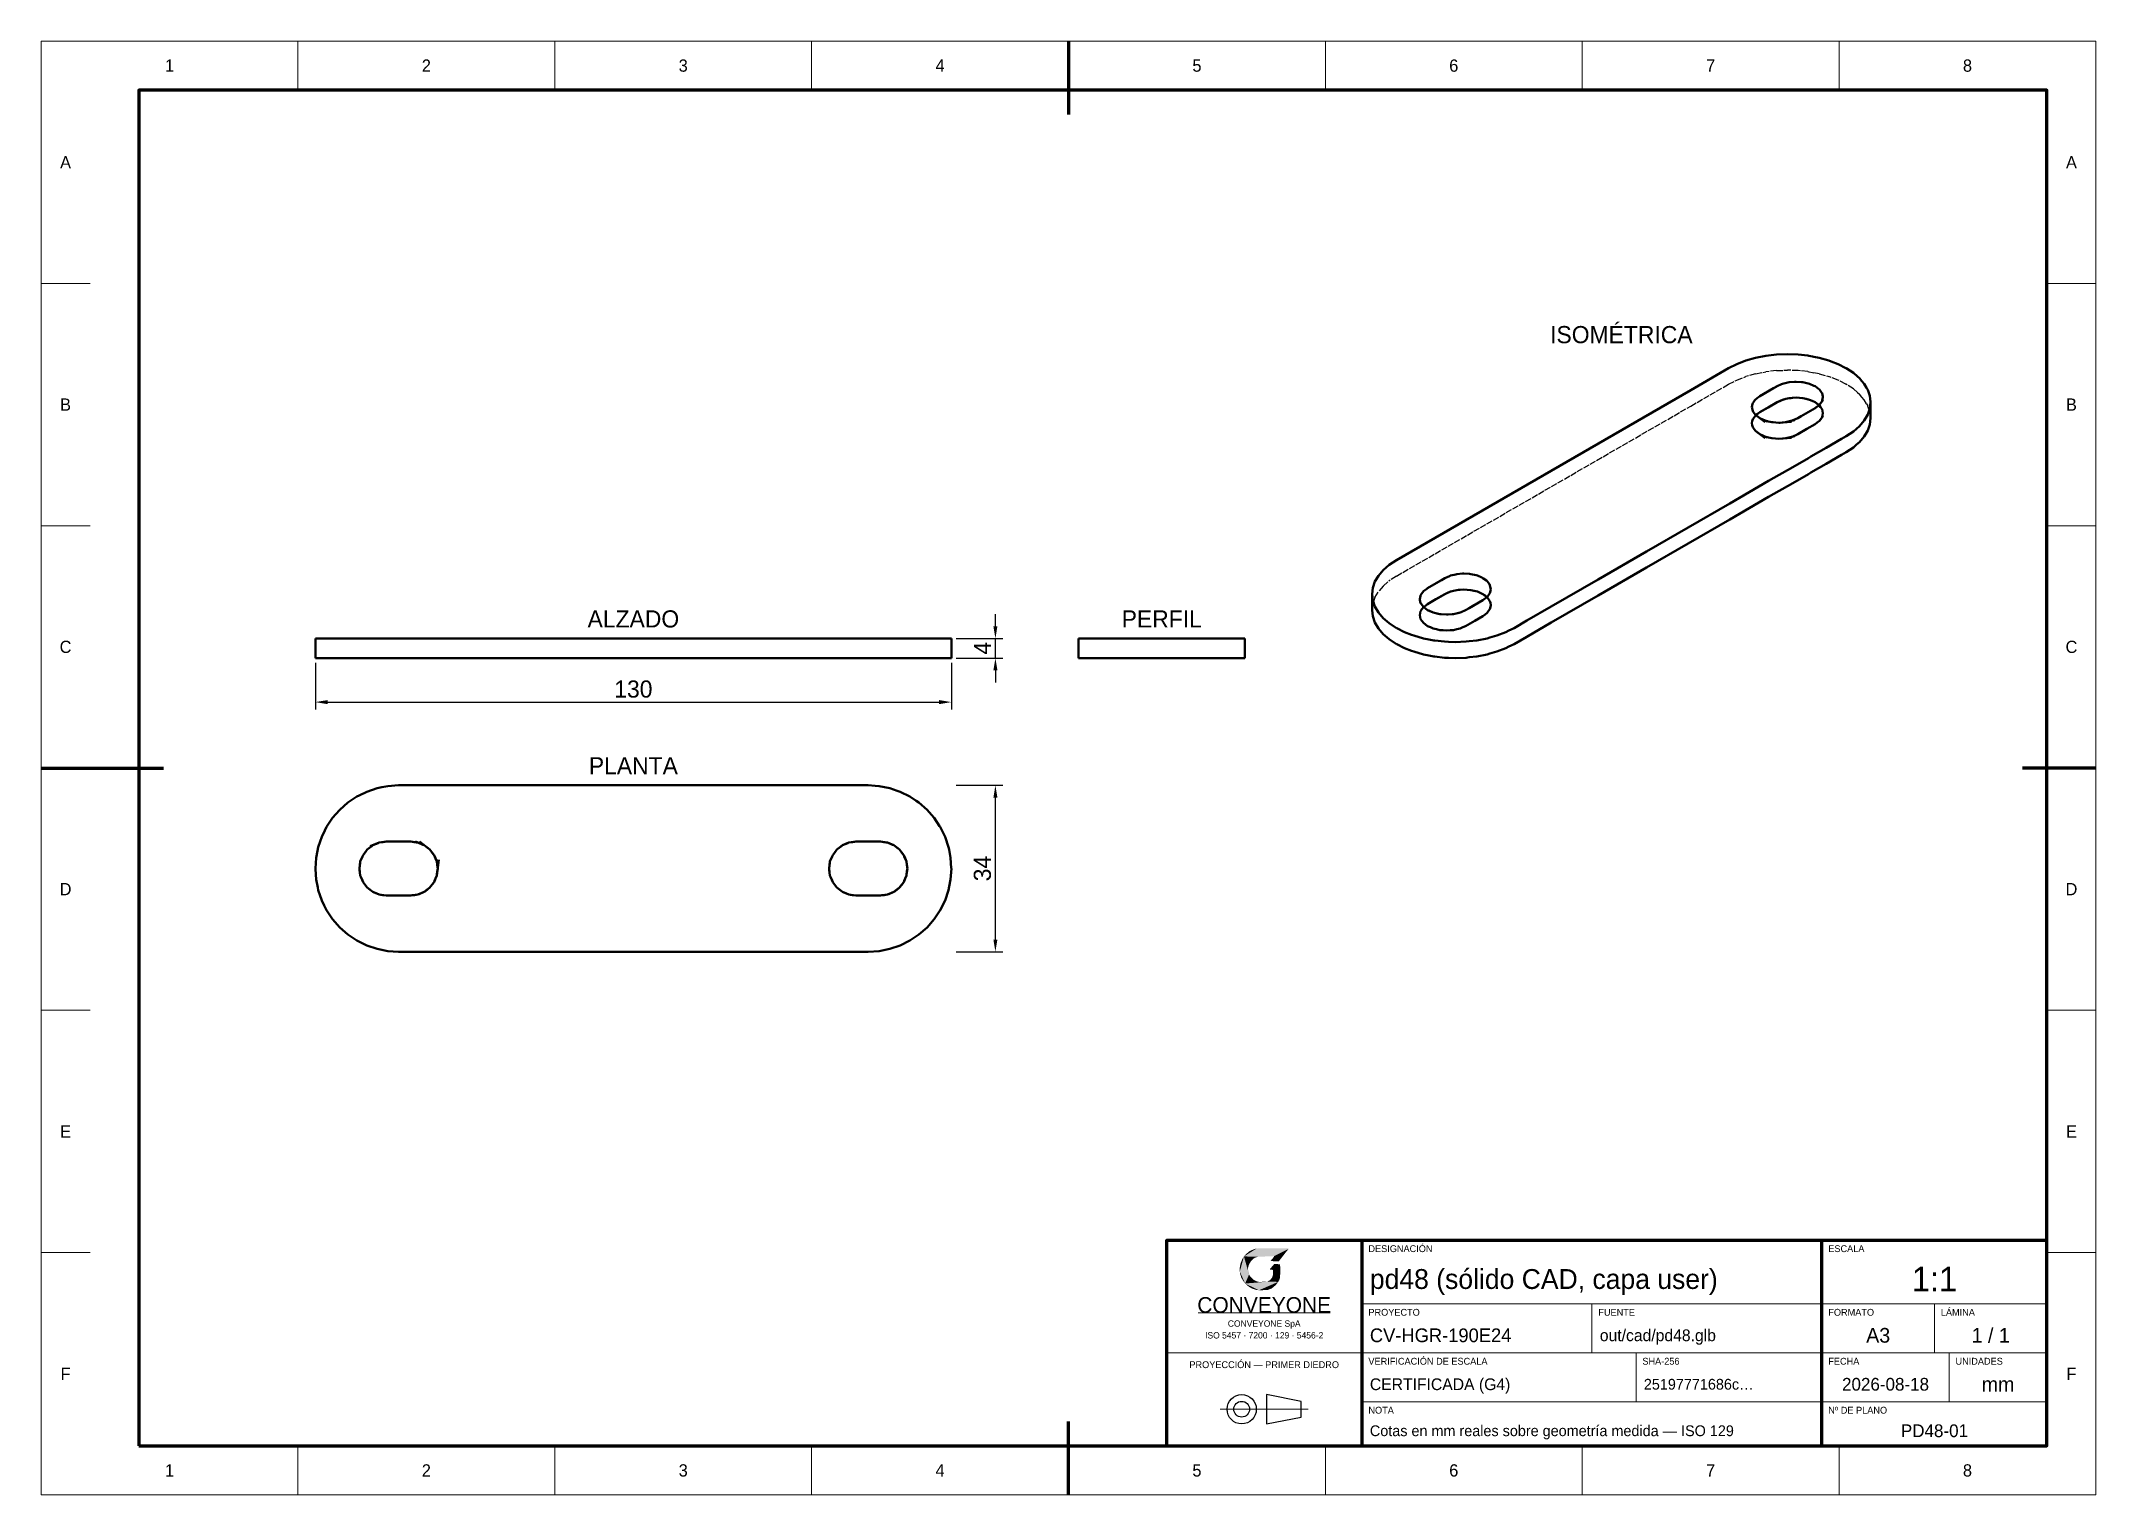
# Model space of a CAD drawing. Header units: millimetres. Extents: x 0 to 420, y 0 to 297.
import ezdxf
from ezdxf.enums import TextEntityAlignment as Align

# ---------------------------------------------------------------- set-up
doc = ezdxf.new("R2010")
doc.units = ezdxf.units.MM
doc.linetypes.add('DASHED', pattern=[1.524, 1.27, -0.254])
for name, color, linetype, lineweight in [('COTAS', 7, 'CONTINUOUS', 25), ('FINA', 7, 'CONTINUOUS', 18), ('NORMA', 7, 'CONTINUOUS', 70), ('OCULTA', 8, 'DASHED', 25), ('TEXTO', 7, 'CONTINUOUS', 25), ('VISIBLE', 7, 'CONTINUOUS', 50)]:
    doc.layers.add(name, color=color, linetype=linetype, lineweight=lineweight)
doc.layers.add('LOGO', color=5, linetype='CONTINUOUS', lineweight=35, true_color=0x3b7cd5)
doc.dimstyles.new('F3D_1000', dxfattribs={"dimtxt": 3.5, "dimasz": 2.5, "dimexe": 1.5, "dimexo": 1, "dimgap": 0.9, "dimtad": 1, "dimdec": 1, "dimdsep": 46, "dimcen": 2.5, "dimazin": 3, "dimtfac": 1, "dimtmove": 0, "dimatfit": 3})

msp = doc.modelspace()

# ---------------------------------------------------------------- texts
at = {"layer": 'TEXTO'}
for s, height, p in [('1', 2.5, (26.25, 292)), ('2', 2.5, (78.75, 292)), ('3', 2.5, (131.25, 292)), ('4', 2.5, (183.75, 292)), ('5', 2.5, (236.25, 292)), ('6', 2.5, (288.75, 292)), ('7', 2.5, (341.25, 292)), ('8', 2.5, (393.75, 292)), ('A', 2.5, (5, 272.25)), ('A', 2.5, (415, 272.25)), ('ISOMÉTRICA', 3.5, (323, 237.04)), ('B', 2.5, (5, 222.75)), ('B', 2.5, (415, 222.75)), ('ALZADO', 3.5, (121.06, 178.96)), ('PERFIL', 3.5, (229.06, 178.96)), ('C', 2.5, (5, 173.25)), ('C', 2.5, (415, 173.25)), ('PLANTA', 3.5, (121.06, 148.96)), ('D', 2.5, (5, 123.75)), ('D', 2.5, (415, 123.75)), ('E', 2.5, (5, 74.25)), ('E', 2.5, (415, 74.25)), ('1:1', 5, (387, 44.1)), ('CONVEYONE', 3.2, (250, 38.8)), ('CONVEYONE SpA', 1.3, (250, 35)), ('A3', 3, (375.5, 32.6)), ('1 / 1', 3, (398.5, 32.6)), ('ISO 5457 · 7200 · 129 · 5456-2', 1.3, (250, 32.6)), ('F', 2.5, (5, 24.75)), ('PROYECCIÓN — PRIMER DIEDRO', 1.4, (250, 26.6)), ('F', 2.5, (415, 24.75)), ('2026-08-18', 2.6, (377, 22.6)), ('mm', 3, (400, 22.6)), ('PD48-01', 2.6, (387, 13.1)), ('1', 2.5, (26.25, 5)), ('2', 2.5, (78.75, 5)), ('3', 2.5, (131.25, 5)), ('4', 2.5, (183.75, 5)), ('5', 2.5, (236.25, 5)), ('6', 2.5, (288.75, 5)), ('7', 2.5, (341.25, 5)), ('8', 2.5, (393.75, 5))]:
    msp.add_text(s, height=height, dxfattribs=at).set_placement(p, align=Align.MIDDLE_CENTER)
for s, p in [('DESIGNACIÓN', (271.3, 49.6)), ('ESCALA', (365.3, 49.6)), ('PROYECTO', (271.3, 36.6)), ('FUENTE', (318.3, 36.6)), ('FORMATO', (365.3, 36.6)), ('LÁMINA', (388.3, 36.6)), ('VERIFICACIÓN DE ESCALA', (271.3, 26.6)), ('SHA-256', (327.3, 26.6)), ('FECHA', (365.3, 26.6)), ('UNIDADES', (391.3, 26.6)), ('NOTA', (271.3, 16.6)), ('Nº DE PLANO', (365.3, 16.6))]:
    msp.add_text(s, height=1.4, dxfattribs=at).set_placement(p)
for s, height, p in [('pd48 (sólido CAD, capa user)', 4.0536, (271.6, 44.1)), ('CV-HGR-190E24', 2.8, (271.6, 32.6)), ('out/cad/pd48.glb', 2.4, (318.6, 32.6)), ('CERTIFICADA (G4)', 2.4, (271.6, 22.6)), ('25197771686c…', 2.2, (327.6, 22.6)), ('Cotas en mm reales sobre geometría medida — ISO 129', 2.2, (271.6, 13.1))]:
    msp.add_text(s, height=height, dxfattribs=at).set_placement(p, align=Align.MIDDLE_LEFT)

# ---------------------------------------------------------------- dimensions: what is measured, and where the dimension line sits
at = {"layer": 'COTAS'}
for base, p1, p2 in [((195.06, 170.96), (186.06, 170.96), (186.06, 174.96)), ((195.06, 110.96), (186.06, 110.96), (186.06, 144.96))]:
    msp.add_linear_dim(base=base, p1=p1, p2=p2, angle=90, dimstyle='F3D_1000', dxfattribs=at).render()
msp.add_linear_dim(base=(56.06, 161.96), p1=(56.06, 170.96), p2=(186.06, 170.96), dimstyle='F3D_1000', dxfattribs=at).render()

# ---------------------------------------------------------------- linework, layer by layer
at = {"layer": 'FINA'}
for p, q in [((52.5, 287), (52.5, 297)), ((105, 287), (105, 297)), ((157.5, 287), (157.5, 297)), ((210, 287), (210, 297)), ((262.5, 287), (262.5, 297)), ((315, 287), (315, 297)), ((367.5, 287), (367.5, 297)), ((0, 247.5), (10, 247.5)), ((410, 247.5), (420, 247.5)), ((0, 198), (10, 198)), ((410, 198), (420, 198)), ((0, 148.5), (10, 148.5)), ((410, 148.5), (420, 148.5)), ((0, 99), (10, 99)), ((410, 99), (420, 99)), ((0, 49.5), (10, 49.5)), ((410, 49.5), (420, 49.5)), ((270, 39), (364, 39)), ((317, 29), (317, 39)), ((364, 39), (410, 39)), ((387, 29), (387, 39)), ((236.5, 37.2), (263.5, 37.2)), ((230, 29), (270, 29)), ((270, 29), (364, 29)), ((326, 19), (326, 29)), ((364, 29), (410, 29)), ((390, 19), (390, 29)), ((241.03, 17.5), (258.97, 17.5)), ((270, 19), (364, 19)), ((364, 19), (410, 19)), ((52.5, 0), (52.5, 10)), ((105, 0), (105, 10)), ((157.5, 0), (157.5, 10)), ((210, 0), (210, 10)), ((262.5, 0), (262.5, 10)), ((315, 0), (315, 10)), ((367.5, 0), (367.5, 10))]:
    msp.add_line(p, q, dxfattribs=at)
msp.add_lwpolyline([(0, 0), (420, 0), (420, 297), (0, 297)], close=True, dxfattribs=at)
at = {"layer": 'LOGO'}
for points in [[(254.9, 50.4), (250.19, 50.4), (248.46, 50.33)], [(254.98, 50.27), (254.9, 50.4), (248.46, 50.33)], [(245.86, 48.71), (245.14, 47.19), (245.02, 45.63)], [(245.86, 48.71), (245.02, 45.63), (246.1, 43.18)], [(245.14, 47.19), (245.02, 46.52), (245.02, 45.63)], [(245.86, 48.71), (245.5, 48.13), (245.14, 47.19)], [(248.46, 50.33), (246.93, 49.73), (245.86, 48.71)], [(254.98, 50.27), (248.46, 50.33), (245.86, 48.71)], [(248.8, 48.67), (254.98, 50.27), (245.86, 48.71)], [(246.93, 49.73), (246.4, 49.29), (245.86, 48.71)], [(248.08, 48.43), (248.8, 48.67), (245.86, 48.71)], [(247.84, 48.29), (248.08, 48.43), (245.86, 48.71)], [(247.35, 47.82), (247.84, 48.29), (245.86, 48.71)], [(246.89, 47.05), (247.35, 47.82), (245.86, 48.71)], [(246.72, 46.47), (246.89, 47.05), (245.86, 48.71)], [(246.72, 45.85), (246.72, 46.47), (245.86, 48.71)], [(246.91, 45.03), (246.72, 45.85), (245.86, 48.71)], [(246.91, 45.03), (245.86, 48.71), (246.1, 43.18)], [(248.46, 50.33), (247.81, 50.16), (246.93, 49.73)], [(248.8, 48.67), (251.95, 48.74), (254.98, 50.27)], [(253.26, 47.12), (252.04, 47.16), (251.19, 46.16)], [(253.26, 47.12), (251.19, 46.16), (251.81, 45.97)], [(252.01, 48.66), (251.33, 47.82), (251.37, 47.76)], [(251.37, 47.76), (252.98, 47.71), (254.98, 50.27)], [(252.01, 48.66), (251.37, 47.76), (254.98, 50.27)], [(252.87, 43.52), (253.26, 47.12), (251.81, 45.97)], [(251.95, 48.74), (252.01, 48.66), (254.98, 50.27)], [(252.87, 43.52), (253.21, 44.29), (253.26, 47.12)], [(253.21, 44.29), (253.28, 45.18), (253.26, 47.12)], [(245.02, 45.63), (245.11, 45.06), (245.3, 44.45)], [(245.02, 45.63), (245.3, 44.45), (246.1, 43.18)], [(245.3, 44.45), (245.66, 43.76), (246.1, 43.18)], [(246.1, 43.18), (247.2, 44.55), (246.91, 45.03)], [(246.1, 43.18), (247.74, 44.01), (247.2, 44.55)], [(246.1, 43.18), (248.42, 43.63), (247.74, 44.01)], [(246.1, 43.18), (248.92, 43.51), (248.42, 43.63)], [(246.1, 43.18), (252.87, 43.52), (250.6, 43.55)], [(246.1, 43.18), (250.6, 43.55), (248.92, 43.51)], [(246.1, 43.18), (248.92, 41.8), (252.87, 43.52)], [(246.1, 43.18), (246.9, 42.5), (247.41, 42.21)], [(246.1, 43.18), (247.41, 42.21), (248.92, 41.8)], [(247.41, 42.21), (248.27, 41.9), (248.92, 41.8)], [(248.92, 41.8), (251.54, 42.18), (252.87, 43.52)], [(248.92, 41.8), (250.7, 41.85), (251.54, 42.18)], [(252.87, 43.52), (251.18, 43.87), (250.6, 43.55)], [(252.87, 43.52), (251.62, 44.38), (251.18, 43.87)], [(251.19, 46.16), (251.2, 46), (251.81, 45.97)], [(251.54, 42.18), (252.34, 42.84), (252.87, 43.52)], [(252.87, 43.52), (251.81, 45.03), (251.62, 44.38)], [(252.87, 43.52), (251.81, 45.97), (251.81, 45.03)], [(252.87, 43.52), (253.09, 43.9), (253.21, 44.29)]]:
    msp.add_solid(points, dxfattribs=at)
at = {"layer": 'NORMA'}
for p, q in [((210, 297), (210, 282)), ((0, 148.5), (25, 148.5)), ((420, 148.5), (405, 148.5)), ((270, 10), (270, 52)), ((364, 10), (364, 52)), ((210, 0), (210, 15))]:
    msp.add_line(p, q, dxfattribs=at)
for points in [[(20, 10), (410, 10), (410, 287), (20, 287)], [(230, 10), (410, 10), (410, 52), (230, 52)]]:
    msp.add_lwpolyline(points, close=True, dxfattribs=at)
at = {"layer": 'OCULTA'}
for p, q in [((337.19, 222.44), (344.92, 226.9)), ((344.92, 226.9), (346.59, 227.75)), ((346.59, 227.75), (348.44, 228.46)), ((350.44, 229.03), (348.44, 228.46)), ((350.44, 229.03), (352.54, 229.44)), ((354.72, 229.69), (352.54, 229.44)), ((354.72, 229.69), (356.94, 229.78)), ((359.16, 229.69), (356.94, 229.78)), ((361.11, 229.47), (359.16, 229.69)), ((361.11, 229.47), (361.34, 229.44)), ((361.34, 229.44), (362.07, 229.3)), ((362.07, 229.3), (362.32, 229.25)), ((363.45, 229.03), (362.32, 229.25)), ((363.45, 229.03), (365.44, 228.46)), ((365.88, 228.3), (365.44, 228.46)), ((367.29, 227.75), (365.88, 228.3)), ((368.88, 226.94), (367.29, 227.75)), ((368.88, 226.94), (368.96, 226.9)), ((370.43, 225.94), (368.96, 226.9)), ((371.24, 225.24), (370.43, 225.94)), ((371.24, 225.24), (371.66, 224.87)), ((372.18, 224.27), (371.66, 224.87)), ((372.65, 223.72), (372.18, 224.27)), ((373.11, 222.93), (372.65, 223.72)), ((373.11, 222.93), (373.36, 222.5)), ((277.04, 187.71), (337.19, 222.44)), ((373.8, 221.24), (373.36, 222.5)), ((373.94, 220.02), (373.8, 221.24)), ((373.94, 220.02), (373.94, 219.96)), ((274.34, 185.68), (273.35, 184.53)), ((274.34, 185.68), (275.57, 186.75)), ((277.04, 187.71), (275.57, 186.75)), ((272.06, 180.77), (272.2, 182.05)), ((272.64, 183.31), (272.2, 182.05)), ((272.64, 183.31), (273.35, 184.53)), ((56.2, 174.96), (56.06, 174.96)), ((56.49, 174.96), (56.2, 174.96)), ((56.64, 174.96), (56.49, 174.96)), ((57.01, 174.96), (56.64, 174.96)), ((57.35, 174.96), (57.01, 174.96)), ((57.99, 174.96), (57.35, 174.96)), ((58.34, 174.96), (57.99, 174.96)), ((59.57, 174.96), (58.34, 174.96)), ((60.98, 174.96), (59.57, 174.96)), ((61.04, 174.96), (60.98, 174.96)), ((62.71, 174.96), (61.04, 174.96)), ((64.56, 174.96), (62.71, 174.96)), ((65.03, 174.96), (64.56, 174.96)), ((66.55, 174.96), (65.03, 174.96)), ((68.66, 174.96), (66.55, 174.96)), ((69.68, 174.96), (68.66, 174.96)), ((70.84, 174.96), (69.68, 174.96)), ((73.06, 174.96), (70.84, 174.96)), ((74.41, 174.96), (73.06, 174.96)), ((78.83, 174.96), (74.41, 174.96)), ((83.29, 174.96), (78.83, 174.96)), ((83.99, 174.96), (83.29, 174.96)), ((88.51, 174.96), (83.99, 174.96)), ((95.48, 174.96), (88.51, 174.96)), ((106.67, 174.96), (95.48, 174.96)), ((130.78, 174.96), (106.67, 174.96)), ((144.81, 174.96), (130.78, 174.96)), ((158.36, 174.96), (144.81, 174.96)), ((165.39, 174.96), (158.36, 174.96)), ((169.06, 174.96), (165.39, 174.96)), ((170.45, 174.96), (169.06, 174.96)), ((171.28, 174.96), (170.45, 174.96)), ((173.46, 174.96), (171.28, 174.96)), ((174.97, 174.96), (173.46, 174.96)), ((175.56, 174.96), (174.97, 174.96)), ((177.56, 174.96), (175.56, 174.96)), ((178.88, 174.96), (177.56, 174.96)), ((179.41, 174.96), (178.88, 174.96)), ((181.08, 174.96), (179.41, 174.96)), ((182.01, 174.96), (181.08, 174.96)), ((182.55, 174.96), (182.01, 174.96)), ((183.65, 174.96), (182.55, 174.96)), ((183.78, 174.96), (183.65, 174.96)), ((184.24, 174.96), (183.78, 174.96)), ((184.76, 174.96), (184.24, 174.96)), ((185.48, 174.96), (184.76, 174.96)), ((185.58, 174.96), (185.48, 174.96)), ((185.91, 174.96), (185.58, 174.96)), ((186.05, 174.96), (185.91, 174.96)), ((186.06, 174.96), (186.05, 174.96)), ((212.15, 174.96), (212.06, 174.96)), ((212.06, 174.96), (212.06, 174.96)), ((212.06, 174.96), (212.06, 174.96)), ((212.06, 174.96), (212.06, 174.96)), ((212.06, 174.96), (212.06, 174.96)), ((212.06, 174.96), (212.06, 174.96)), ((212.06, 174.96), (212.06, 174.96)), ((212.06, 174.96), (212.06, 174.96)), ((212.06, 174.96), (212.06, 174.96)), ((212.06, 174.96), (212.06, 174.96)), ((212.06, 174.96), (212.06, 174.96)), ((212.06, 174.96), (212.06, 174.96)), ((212.06, 174.96), (212.06, 174.96)), ((212.2, 174.96), (212.15, 174.96)), ((212.64, 174.96), (212.2, 174.96)), ((213.15, 174.96), (212.64, 174.96)), ((213.35, 174.96), (213.15, 174.96)), ((214.34, 174.96), (213.35, 174.96)), ((215.22, 174.96), (214.34, 174.96)), ((215.57, 174.96), (215.22, 174.96)), ((217.04, 174.96), (215.57, 174.96)), ((218.1, 174.96), (217.04, 174.96)), ((218.71, 174.96), (218.1, 174.96)), ((220.36, 174.96), (218.71, 174.96)), ((220.56, 174.96), (220.36, 174.96)), ((221.49, 174.96), (220.56, 174.96)), ((222.55, 174.96), (221.49, 174.96)), ((224.66, 174.96), (222.55, 174.96)), ((225.17, 174.96), (224.66, 174.96)), ((226.84, 174.96), (225.17, 174.96)), ((228.95, 174.96), (226.84, 174.96)), ((229.06, 174.96), (228.95, 174.96)), ((231.28, 174.96), (229.06, 174.96)), ((232.71, 174.96), (231.28, 174.96)), ((233.46, 174.96), (232.71, 174.96)), ((235.56, 174.96), (233.46, 174.96)), ((237.56, 174.96), (235.56, 174.96)), ((239.41, 174.96), (237.56, 174.96)), ((241.08, 174.96), (239.41, 174.96)), ((242.55, 174.96), (241.08, 174.96)), ((243.78, 174.96), (242.55, 174.96)), ((244.76, 174.96), (243.78, 174.96)), ((245.48, 174.96), (244.76, 174.96)), ((245.91, 174.96), (245.48, 174.96)), ((246.06, 174.96), (245.91, 174.96)), ((246.06, 174.96), (246.06, 174.96)), ((246.06, 174.96), (246.06, 174.96)), ((56.2, 170.96), (56.06, 170.96)), ((56.49, 170.96), (56.2, 170.96)), ((56.49, 170.96), (56.64, 170.96)), ((57.01, 170.96), (56.64, 170.96)), ((57.35, 170.96), (57.01, 170.96)), ((57.99, 170.96), (57.35, 170.96)), ((57.99, 170.96), (58.34, 170.96)), ((59.57, 170.96), (58.34, 170.96)), ((60.98, 170.96), (59.57, 170.96)), ((60.98, 170.96), (61.04, 170.96)), ((62.71, 170.96), (61.04, 170.96)), ((62.71, 170.96), (64.56, 170.96)), ((65.03, 170.96), (64.56, 170.96)), ((66.55, 170.96), (65.03, 170.96)), ((66.55, 170.96), (68.66, 170.96)), ((69.68, 170.96), (68.66, 170.96)), ((70.84, 170.96), (69.68, 170.96)), ((70.84, 170.96), (73.06, 170.96)), ((74.41, 170.96), (73.06, 170.96)), ((78.83, 170.96), (74.41, 170.96)), ((83.29, 170.96), (78.83, 170.96)), ((83.99, 170.96), (83.29, 170.96)), ((88.51, 170.96), (83.99, 170.96)), ((95.48, 170.96), (88.51, 170.96)), ((106.67, 170.96), (95.48, 170.96)), ((130.78, 170.96), (106.67, 170.96)), ((144.81, 170.96), (130.78, 170.96)), ((158.36, 170.96), (144.81, 170.96)), ((165.39, 170.96), (158.36, 170.96)), ((169.06, 170.96), (165.39, 170.96)), ((170.45, 170.96), (169.06, 170.96)), ((170.45, 170.96), (171.28, 170.96)), ((173.46, 170.96), (171.28, 170.96)), ((174.97, 170.96), (173.46, 170.96)), ((174.97, 170.96), (175.56, 170.96)), ((177.56, 170.96), (175.56, 170.96)), ((178.88, 170.96), (177.56, 170.96)), ((178.88, 170.96), (179.41, 170.96)), ((181.08, 170.96), (179.41, 170.96)), ((182.01, 170.96), (181.08, 170.96)), ((182.01, 170.96), (182.55, 170.96)), ((183.65, 170.96), (182.55, 170.96)), ((183.78, 170.96), (183.65, 170.96)), ((184.24, 170.96), (183.78, 170.96)), ((184.24, 170.96), (184.76, 170.96)), ((185.48, 170.96), (184.76, 170.96)), ((185.58, 170.96), (185.48, 170.96)), ((185.58, 170.96), (185.91, 170.96)), ((186.05, 170.96), (185.91, 170.96)), ((186.06, 170.96), (186.05, 170.96)), ((212.15, 170.96), (212.06, 170.96)), ((212.06, 170.96), (212.06, 170.96)), ((212.06, 170.96), (212.06, 170.96)), ((212.06, 170.96), (212.06, 170.96)), ((212.06, 170.96), (212.06, 170.96)), ((212.06, 170.96), (212.06, 170.96)), ((212.06, 170.96), (212.06, 170.96)), ((212.06, 170.96), (212.06, 170.96)), ((212.06, 170.96), (212.06, 170.96)), ((212.06, 170.96), (212.06, 170.96)), ((212.06, 170.96), (212.06, 170.96)), ((212.06, 170.96), (212.06, 170.96)), ((212.06, 170.96), (212.06, 170.96)), ((212.15, 170.96), (212.2, 170.96)), ((212.64, 170.96), (212.2, 170.96)), ((213.15, 170.96), (212.64, 170.96)), ((213.15, 170.96), (213.35, 170.96)), ((214.34, 170.96), (213.35, 170.96)), ((215.22, 170.96), (214.34, 170.96)), ((215.22, 170.96), (215.57, 170.96)), ((217.04, 170.96), (215.57, 170.96)), ((218.1, 170.96), (217.04, 170.96)), ((218.1, 170.96), (218.71, 170.96)), ((220.36, 170.96), (218.71, 170.96)), ((220.56, 170.96), (220.36, 170.96)), ((221.49, 170.96), (220.56, 170.96)), ((221.49, 170.96), (222.55, 170.96)), ((224.66, 170.96), (222.55, 170.96)), ((225.17, 170.96), (224.66, 170.96)), ((225.17, 170.96), (226.84, 170.96)), ((228.95, 170.96), (226.84, 170.96)), ((229.06, 170.96), (228.95, 170.96)), ((229.06, 170.96), (231.28, 170.96)), ((232.71, 170.96), (231.28, 170.96)), ((233.46, 170.96), (232.71, 170.96)), ((233.46, 170.96), (235.56, 170.96)), ((237.56, 170.96), (235.56, 170.96)), ((237.56, 170.96), (239.41, 170.96)), ((241.08, 170.96), (239.41, 170.96)), ((241.08, 170.96), (242.55, 170.96)), ((243.78, 170.96), (242.55, 170.96)), ((243.78, 170.96), (244.76, 170.96)), ((245.48, 170.96), (244.76, 170.96)), ((245.48, 170.96), (245.91, 170.96)), ((246.06, 170.96), (245.91, 170.96)), ((246.06, 170.96), (246.06, 170.96)), ((246.06, 170.96), (246.06, 170.96)), ((65.03, 142.91), (64.56, 142.68)), ((66.55, 143.66), (65.03, 142.91)), ((66.55, 143.66), (68.66, 144.38)), ((69.68, 144.58), (68.66, 144.38)), ((70.84, 144.81), (69.68, 144.58)), ((70.84, 144.81), (73.06, 144.96)), ((74.41, 144.96), (73.06, 144.96)), ((78.83, 144.96), (74.41, 144.96)), ((83.29, 144.96), (78.83, 144.96)), ((83.99, 144.96), (83.29, 144.96)), ((88.51, 144.96), (83.99, 144.96)), ((95.48, 144.96), (88.51, 144.96)), ((106.67, 144.96), (95.48, 144.96)), ((130.78, 144.96), (106.67, 144.96)), ((144.81, 144.96), (130.78, 144.96)), ((158.36, 144.96), (144.81, 144.96)), ((165.39, 144.96), (158.36, 144.96)), ((169.06, 144.96), (165.39, 144.96)), ((170.45, 144.87), (169.06, 144.96)), ((170.45, 144.87), (171.28, 144.81)), ((173.46, 144.38), (171.28, 144.81)), ((174.97, 143.86), (173.46, 144.38)), ((174.97, 143.86), (175.56, 143.66)), ((177.56, 142.68), (175.56, 143.66)), ((60.98, 139.91), (59.57, 138.3)), ((60.98, 139.91), (61.04, 139.98)), ((62.71, 141.44), (61.04, 139.98)), ((62.71, 141.44), (64.56, 142.68)), ((178.88, 141.8), (177.56, 142.68)), ((178.88, 141.8), (179.41, 141.44)), ((181.08, 139.98), (179.41, 141.44)), ((182.01, 138.92), (181.08, 139.98)), ((182.01, 138.92), (182.55, 138.3)), ((57.35, 134.46), (57.01, 133.46)), ((57.99, 135.76), (57.35, 134.46)), ((57.99, 135.76), (58.34, 136.46)), ((59.57, 138.3), (58.34, 136.46)), ((183.65, 136.65), (182.55, 138.3)), ((183.78, 136.46), (183.65, 136.65)), ((184.24, 135.53), (183.78, 136.46)), ((184.24, 135.53), (184.76, 134.46)), ((185.48, 132.36), (184.76, 134.46)), ((56.49, 131.61), (56.2, 130.17)), ((56.49, 131.61), (56.64, 132.36)), ((57.01, 133.46), (56.64, 132.36)), ((185.58, 131.84), (185.48, 132.36)), ((185.58, 131.84), (185.91, 130.17)), ((56.2, 130.17), (56.06, 127.96)), ((56.07, 127.85), (56.06, 127.96)), ((56.07, 127.85), (56.2, 125.74)), ((186.05, 128.06), (185.91, 130.17)), ((186.06, 127.96), (185.91, 125.74)), ((186.06, 127.96), (186.05, 128.06)), ((56.2, 125.74), (56.54, 124.07)), ((56.54, 124.07), (56.64, 123.56)), ((57.35, 121.45), (56.64, 123.56)), ((185.48, 123.56), (184.76, 121.45)), ((185.48, 123.56), (185.63, 124.3)), ((185.63, 124.3), (185.91, 125.74)), ((57.35, 121.45), (57.88, 120.39)), ((57.99, 120.15), (57.88, 120.39)), ((58.34, 119.46), (57.99, 120.15)), ((58.47, 119.26), (58.34, 119.46)), ((58.47, 119.26), (59.57, 117.61)), ((59.57, 117.61), (61.04, 115.93)), ((181.08, 115.93), (182.55, 117.61)), ((183.78, 119.46), (182.55, 117.61)), ((183.78, 119.46), (184.76, 121.45)), ((62.71, 114.47), (61.04, 115.93)), ((62.71, 114.47), (64.56, 113.23)), ((177.56, 113.23), (179.41, 114.47)), ((181.08, 115.93), (179.41, 114.47)), ((66.55, 112.25), (64.56, 113.23)), ((66.55, 112.25), (68.66, 111.53)), ((70.84, 111.1), (68.66, 111.53)), ((73.06, 110.96), (70.84, 111.1)), ((83.99, 110.96), (73.06, 110.96)), ((169.06, 110.96), (83.99, 110.96)), ((169.06, 110.96), (171.28, 111.1)), ((173.46, 111.53), (171.28, 111.1)), ((173.46, 111.53), (175.56, 112.25)), ((177.56, 113.23), (175.56, 112.25))]:
    msp.add_line(p, q, dxfattribs=at)
at = {"layer": 'TEXTO'}
msp.add_lwpolyline([(250.46, 14.51), (257.59, 15.89), (257.59, 19.11), (250.46, 20.49)], close=True, dxfattribs=at)
for radius in [2.99, 1.61]:
    msp.add_circle((245.4, 17.5), radius, dxfattribs=at)
at = {"layer": 'VISIBLE'}
for p, q in [((346.59, 231.02), (344.92, 230.17)), ((344.92, 230.17), (346.59, 231.02)), ((346.59, 231.02), (348.44, 231.73)), ((346.59, 231.02), (348.44, 231.73)), ((346.59, 231.02), (346.59, 231.02)), ((350.44, 232.3), (348.44, 231.73)), ((348.44, 231.73), (350.44, 232.3)), ((348.44, 231.73), (348.44, 231.73)), ((352.54, 232.71), (350.44, 232.3)), ((350.44, 232.3), (352.54, 232.71)), ((350.44, 232.3), (350.44, 232.3)), ((354.72, 232.96), (352.54, 232.71)), ((352.54, 232.71), (354.72, 232.96)), ((352.54, 232.71), (352.54, 232.71)), ((356.94, 233.04), (354.72, 232.96)), ((354.72, 232.96), (356.94, 233.04)), ((354.72, 232.96), (354.72, 232.96)), ((359.16, 232.96), (356.94, 233.04)), ((356.94, 233.04), (356.94, 233.04)), ((356.94, 233.04), (359.16, 232.96)), ((361.11, 232.74), (359.16, 232.96)), ((359.16, 232.96), (359.16, 232.96)), ((359.16, 232.96), (361.11, 232.74)), ((361.34, 232.71), (361.11, 232.74)), ((361.11, 232.74), (361.34, 232.71)), ((362.07, 232.57), (361.34, 232.71)), ((361.34, 232.71), (361.34, 232.71)), ((361.34, 232.71), (362.07, 232.57)), ((362.07, 232.57), (362.32, 232.52)), ((362.07, 232.57), (362.32, 232.52)), ((363.45, 232.3), (362.32, 232.52)), ((362.32, 232.52), (363.45, 232.3)), ((365.44, 231.73), (363.45, 232.3)), ((363.45, 232.3), (363.45, 232.3)), ((363.45, 232.3), (365.44, 231.73)), ((365.88, 231.56), (365.44, 231.73)), ((365.44, 231.73), (365.44, 231.73)), ((365.44, 231.73), (365.88, 231.56)), ((367.29, 231.02), (365.88, 231.56)), ((365.88, 231.56), (367.29, 231.02)), ((368.88, 230.21), (367.29, 231.02)), ((367.29, 231.02), (367.29, 231.02)), ((367.29, 231.02), (368.88, 230.21)), ((337.19, 225.71), (344.92, 230.17)), ((337.19, 225.71), (344.92, 230.17)), ((344.92, 230.17), (344.92, 230.17)), ((354.82, 226.49), (355.73, 226.9)), ((355.96, 227), (355.73, 226.9)), ((355.96, 227), (357.02, 227.25)), ((357.29, 227.32), (357.02, 227.25)), ((357.29, 227.32), (358.42, 227.4)), ((358.71, 227.42), (358.42, 227.4)), ((358.71, 227.42), (359.85, 227.34)), ((360.13, 227.32), (359.85, 227.34)), ((360.13, 227.32), (361.19, 227.06)), ((361.46, 227), (361.19, 227.06)), ((361.46, 227), (362.37, 226.6)), ((368.96, 230.17), (368.88, 230.21)), ((368.88, 230.21), (368.96, 230.17)), ((370.43, 229.2), (368.96, 230.17)), ((368.96, 230.17), (368.96, 230.17)), ((368.96, 230.17), (370.43, 229.2)), ((371.24, 228.5), (370.43, 229.2)), ((370.43, 229.2), (370.43, 229.2)), ((370.43, 229.2), (371.24, 228.5)), ((371.66, 228.14), (371.24, 228.5)), ((371.24, 228.5), (371.66, 228.14)), ((372.18, 227.53), (371.66, 228.14)), ((371.66, 228.14), (371.66, 228.14)), ((371.66, 228.14), (371.66, 228.14)), ((371.66, 228.14), (372.18, 227.53)), ((372.65, 226.98), (372.18, 227.53)), ((372.18, 227.53), (372.65, 226.98)), ((373.11, 226.19), (372.65, 226.98)), ((372.65, 226.98), (372.65, 226.98)), ((372.65, 226.98), (372.65, 226.98)), ((372.65, 226.98), (373.11, 226.19)), ((337.19, 225.71), (277.04, 190.98)), ((277.04, 190.98), (337.19, 225.71)), ((349.67, 222.21), (349.82, 222.87)), ((349.86, 223.03), (349.82, 222.87)), ((349.86, 223.03), (350.3, 223.64)), ((350.41, 223.8), (350.3, 223.64)), ((350.41, 223.8), (351.11, 224.32)), ((351.28, 224.45), (351.11, 224.32)), ((354.82, 226.49), (351.28, 224.45)), ((351.28, 224.45), (354.11, 226.09)), ((354.82, 223.23), (351.28, 221.19)), ((354.82, 223.23), (351.28, 221.19)), ((354.82, 223.23), (352.98, 222.17)), ((354.82, 226.49), (354.11, 226.09)), ((354.82, 223.23), (355.37, 223.47)), ((354.97, 223.29), (354.82, 223.23)), ((354.82, 223.23), (354.82, 223.23)), ((355.96, 223.73), (354.97, 223.29)), ((355.96, 223.73), (355.37, 223.47)), ((355.96, 223.73), (356.6, 223.89)), ((356, 223.74), (355.96, 223.73)), ((355.96, 223.73), (355.96, 223.73)), ((355.96, 223.73), (355.96, 223.73)), ((356.6, 223.89), (356, 223.74)), ((357.29, 224.05), (356.6, 223.89)), ((357.29, 224.05), (356.6, 223.89)), ((357.29, 224.05), (357.97, 224.1)), ((357.62, 224.08), (357.29, 224.05)), ((357.29, 224.05), (357.29, 224.05)), ((357.29, 224.05), (357.29, 224.05)), ((357.97, 224.1), (357.62, 224.08)), ((358.71, 224.16), (357.97, 224.1)), ((358.71, 224.16), (357.97, 224.1)), ((358.71, 224.16), (359.39, 224.11)), ((360.13, 224.05), (358.71, 224.16)), ((358.71, 224.16), (358.71, 224.16)), ((358.71, 224.16), (358.71, 224.16)), ((358.71, 224.16), (358.71, 224.16)), ((360.13, 224.05), (359.39, 224.11)), ((360.13, 224.05), (360.77, 223.9)), ((360.72, 223.91), (360.13, 224.05)), ((360.13, 224.05), (360.13, 224.05)), ((360.13, 224.05), (360.13, 224.05)), ((361.46, 223.73), (360.72, 223.91)), ((361.46, 223.73), (360.77, 223.9)), ((361.46, 223.73), (362.01, 223.49)), ((362.01, 223.49), (361.46, 223.73)), ((361.46, 223.73), (361.46, 223.73)), ((361.46, 223.73), (361.46, 223.73)), ((362.6, 223.23), (362.01, 223.49)), ((362.6, 223.23), (362.01, 223.49)), ((362.6, 226.49), (362.37, 226.6)), ((362.6, 226.49), (363.3, 225.97)), ((362.6, 223.23), (363.02, 222.91)), ((363.41, 222.62), (362.6, 223.23)), ((362.6, 223.23), (362.6, 223.23)), ((362.6, 223.23), (362.6, 223.23)), ((362.6, 222), (363.41, 222.62)), ((363.47, 222.66), (362.77, 222.14)), ((363.47, 222.57), (363.02, 222.91)), ((363.47, 225.84), (363.3, 225.97)), ((363.41, 222.62), (363.41, 222.62)), ((363.41, 222.62), (363.41, 222.62)), ((363.41, 222.62), (363.41, 222.62)), ((363.41, 222.62), (363.41, 222.62)), ((363.41, 222.62), (363.41, 222.62)), ((363.41, 222.62), (363.41, 222.62)), ((363.41, 222.62), (363.41, 222.62)), ((363.41, 222.62), (363.41, 222.62)), ((363.41, 222.62), (363.41, 222.62)), ((363.41, 222.62), (363.41, 222.62)), ((363.41, 222.62), (363.41, 222.62)), ((363.41, 222.62), (363.41, 222.62)), ((363.41, 222.62), (363.41, 222.62)), ((363.41, 222.62), (363.41, 222.62)), ((363.41, 222.62), (363.41, 222.62)), ((363.41, 222.62), (363.41, 222.62)), ((363.41, 222.62), (363.41, 222.62)), ((363.41, 222.62), (363.41, 222.62)), ((363.41, 222.62), (363.41, 222.62)), ((363.47, 225.84), (363.91, 225.22)), ((364.24, 223.73), (363.47, 222.66)), ((363.47, 222.66), (363.58, 222.82)), ((364.02, 223.43), (363.58, 222.82)), ((364.02, 225.07), (363.91, 225.22)), ((364.02, 225.07), (364.17, 224.41)), ((364.08, 223.67), (364.02, 223.43)), ((364.02, 223.43), (364.06, 223.59)), ((364.21, 224.25), (364.06, 223.59)), ((364.21, 224.25), (364.17, 224.41)), ((373.36, 225.77), (373.11, 226.19)), ((373.11, 226.19), (373.36, 225.77)), ((373.8, 224.51), (373.36, 225.77)), ((373.36, 225.77), (373.36, 225.77)), ((373.36, 225.77), (373.36, 225.77)), ((373.36, 225.77), (373.8, 224.51)), ((373.94, 223.28), (373.8, 224.51)), ((373.8, 224.51), (373.8, 224.51)), ((373.8, 224.51), (373.8, 224.51)), ((373.8, 224.51), (373.94, 223.28)), ((373.8, 221.95), (373.94, 223.23)), ((373.94, 223.23), (373.94, 223.28)), ((373.94, 223.28), (373.94, 223.23)), ((373.94, 223.23), (373.94, 223.23)), ((373.94, 223.23), (373.94, 219.96)), ((349.67, 222.21), (349.71, 222.04)), ((349.67, 218.94), (349.76, 219.34)), ((349.67, 218.94), (349.77, 218.51)), ((349.86, 221.39), (349.71, 222.04)), ((349.86, 219.76), (349.76, 219.34)), ((349.86, 218.12), (349.77, 218.51)), ((349.86, 221.39), (349.97, 221.23)), ((349.86, 219.76), (350.12, 220.13)), ((350.41, 220.62), (349.97, 221.23)), ((350.41, 220.53), (350.12, 220.13)), ((350.41, 220.53), (350.83, 220.85)), ((350.41, 220.62), (352.38, 219.14)), ((350.41, 220.62), (350.58, 220.49)), ((350.72, 220.77), (350.47, 220.58)), ((350.47, 220.58), (350.47, 220.58)), ((350.47, 220.58), (350.47, 220.58)), ((350.47, 220.58), (350.47, 220.58)), ((350.47, 220.58), (350.47, 220.58)), ((350.47, 220.58), (350.47, 220.58)), ((350.47, 220.58), (350.47, 220.58)), ((350.47, 220.58), (350.47, 220.58)), ((350.47, 220.58), (350.47, 220.58)), ((350.47, 220.58), (350.47, 220.58)), ((350.47, 220.58), (350.47, 220.58)), ((350.47, 220.58), (350.47, 220.58)), ((350.47, 220.58), (350.47, 220.58)), ((350.47, 220.58), (350.47, 220.58)), ((350.47, 220.58), (350.47, 220.58)), ((350.47, 220.58), (350.47, 220.58)), ((350.47, 220.58), (350.47, 220.58)), ((350.47, 220.58), (350.47, 220.58)), ((350.47, 220.58), (350.47, 220.58)), ((350.47, 220.58), (350.47, 220.58)), ((350.47, 220.58), (350.58, 220.49)), ((351.28, 219.96), (350.58, 220.49)), ((350.58, 220.49), (351.28, 219.96)), ((350.83, 220.85), (350.72, 220.77)), ((351.28, 221.19), (350.83, 220.85)), ((350.94, 220.93), (350.83, 220.85)), ((351.28, 221.19), (350.94, 220.93)), ((351.28, 221.19), (352.98, 222.17)), ((351.28, 221.19), (351.28, 221.19)), ((351.28, 219.96), (352.78, 219.3)), ((351.28, 219.96), (351.51, 219.86)), ((351.28, 219.96), (351.28, 219.96)), ((351.28, 219.96), (351.28, 219.96)), ((351.28, 219.96), (351.95, 219.67)), ((352.42, 219.46), (351.51, 219.86)), ((351.95, 219.67), (352.42, 219.46)), ((352.42, 219.46), (352.9, 219.34)), ((352.42, 219.46), (352.69, 219.39)), ((352.42, 219.46), (352.42, 219.46)), ((352.42, 219.46), (352.42, 219.46)), ((352.42, 219.46), (352.69, 219.39)), ((353.75, 219.14), (352.69, 219.39)), ((352.69, 219.39), (353.75, 219.14)), ((353.75, 219.14), (354.03, 219.12)), ((353.75, 219.14), (353.75, 219.14)), ((353.75, 219.14), (353.75, 219.14)), ((353.75, 219.14), (354.03, 219.12)), ((355.17, 219.03), (354.03, 219.12)), ((354.03, 219.12), (354.6, 219.08)), ((354.6, 219.08), (355.17, 219.03)), ((357.8, 219.23), (355.17, 219.03)), ((355.17, 219.03), (356.48, 219.13)), ((355.17, 219.03), (355.46, 219.05)), ((355.17, 219.03), (355.17, 219.03)), ((355.17, 219.03), (355.17, 219.03)), ((356.6, 219.14), (355.46, 219.05)), ((356.48, 219.13), (356.6, 219.14)), ((358.37, 219.57), (356.6, 219.14)), ((356.6, 219.14), (356.86, 219.2)), ((356.6, 219.14), (356.86, 219.2)), ((356.6, 219.14), (356.6, 219.14)), ((356.6, 219.14), (356.6, 219.14)), ((357.92, 219.46), (356.86, 219.2)), ((356.86, 219.2), (357.65, 219.39)), ((357.65, 219.39), (357.92, 219.46)), ((359.06, 219.96), (357.92, 219.46)), ((357.92, 219.46), (358.15, 219.56)), ((357.92, 219.46), (358.15, 219.56)), ((357.92, 219.46), (357.92, 219.46)), ((357.92, 219.46), (357.92, 219.46)), ((359.06, 219.96), (358.15, 219.56)), ((358.15, 219.56), (359.06, 219.96)), ((359.06, 219.96), (359.77, 220.37)), ((359.06, 219.96), (359.77, 220.37)), ((359.06, 219.96), (359.06, 219.96)), ((362.6, 222), (359.77, 220.37)), ((359.77, 220.37), (362.6, 222)), ((362.6, 218.74), (360.9, 217.76)), ((362.6, 222), (362.77, 222.14)), ((362.6, 222), (362.6, 222)), ((362.6, 218.74), (363.05, 219.08)), ((363.47, 219.4), (363.05, 219.08)), ((363.47, 222.57), (363.74, 222.2)), ((364.24, 220.47), (363.47, 219.4)), ((363.47, 219.4), (363.76, 219.79)), ((364.02, 221.81), (363.74, 222.2)), ((364.02, 220.16), (363.76, 219.79)), ((364.02, 221.81), (364.11, 221.41)), ((364.02, 220.16), (364.12, 220.59)), ((364.08, 220.4), (364.02, 220.16)), ((364.21, 220.98), (364.11, 221.41)), ((364.21, 220.98), (364.12, 220.59)), ((371.66, 218.32), (372.65, 219.47)), ((372.65, 219.47), (373.19, 220.4)), ((373.19, 220.4), (373.36, 220.69)), ((373.36, 220.69), (373.8, 221.95)), ((373.8, 218.68), (373.36, 217.42)), ((373.8, 218.68), (373.36, 217.42)), ((373.8, 218.68), (373.94, 219.96)), ((373.94, 219.96), (373.8, 218.68)), ((373.8, 218.68), (373.8, 218.68)), ((373.8, 218.68), (373.8, 218.68)), ((373.94, 219.96), (373.94, 219.96)), ((349.86, 218.12), (350.15, 217.72)), ((350.41, 217.35), (350.15, 217.72)), ((352.38, 215.88), (350.41, 217.35)), ((350.41, 217.35), (350.86, 217.01)), ((351.28, 216.7), (350.86, 217.01)), ((352.78, 216.03), (351.28, 216.7)), ((351.28, 216.7), (351.88, 216.43)), ((352.42, 216.19), (351.88, 216.43)), ((352.9, 216.08), (352.42, 216.19)), ((352.42, 216.19), (353.11, 216.03)), ((353.75, 215.88), (353.11, 216.03)), ((353.75, 215.88), (354.49, 215.82)), ((355.17, 215.77), (354.49, 215.82)), ((357.8, 215.97), (355.17, 215.77)), ((355.17, 215.77), (355.91, 215.82)), ((356.6, 215.88), (355.91, 215.82)), ((358.37, 216.3), (356.6, 215.88)), ((356.6, 215.88), (357.29, 216.04)), ((357.92, 216.19), (357.29, 216.04)), ((359.06, 216.7), (357.92, 216.19)), ((357.92, 216.19), (358.52, 216.45)), ((359.06, 216.7), (358.52, 216.45)), ((359.06, 216.7), (360.9, 217.76)), ((364.88, 213.93), (368.01, 215.74)), ((368.01, 215.74), (368.96, 216.29)), ((368.96, 216.29), (370.43, 217.25)), ((370.43, 217.25), (371.09, 217.82)), ((370.43, 213.99), (371.09, 214.56)), ((371.09, 214.56), (370.43, 213.99)), ((371.09, 217.82), (371.66, 218.32)), ((371.09, 214.56), (371.66, 215.06)), ((371.66, 215.06), (371.09, 214.56)), ((372.65, 216.21), (371.66, 215.06)), ((372.65, 216.21), (371.66, 215.06)), ((371.66, 215.06), (371.66, 215.06)), ((371.66, 215.06), (371.66, 215.06)), ((372.65, 216.21), (373.19, 217.14)), ((373.19, 217.14), (372.65, 216.21)), ((372.65, 216.21), (372.65, 216.21)), ((372.65, 216.21), (372.65, 216.21)), ((373.19, 217.14), (373.36, 217.42)), ((373.36, 217.42), (373.19, 217.14)), ((373.36, 217.42), (373.36, 217.42)), ((373.36, 217.42), (373.36, 217.42)), ((358.03, 209.98), (361.23, 211.83)), ((361.23, 211.83), (361.73, 212.11)), ((361.73, 212.11), (364.88, 213.93)), ((361.73, 208.85), (364.88, 210.67)), ((364.88, 210.67), (361.73, 208.85)), ((364.88, 210.67), (368.01, 212.47)), ((368.01, 212.47), (364.88, 210.67)), ((368.01, 212.47), (368.96, 213.02)), ((368.96, 213.02), (368.01, 212.47)), ((370.43, 213.99), (368.96, 213.02)), ((370.43, 213.99), (368.96, 213.02)), ((368.96, 213.02), (368.96, 213.02)), ((370.43, 213.99), (370.43, 213.99)), ((345.19, 202.57), (353.11, 207.14)), ((353.11, 207.14), (358.03, 209.98)), ((353.11, 203.87), (358.03, 206.71)), ((358.03, 206.71), (353.11, 203.87)), ((358.03, 206.71), (361.23, 208.56)), ((361.23, 208.56), (358.03, 206.71)), ((361.23, 208.56), (361.73, 208.85)), ((361.73, 208.85), (361.23, 208.56)), ((328.15, 192.73), (345.19, 202.57)), ((345.19, 199.3), (353.11, 203.87)), ((353.11, 203.87), (345.19, 199.3)), ((328.15, 189.46), (345.19, 199.3)), ((345.19, 199.3), (328.15, 189.46)), ((275.57, 190.01), (274.34, 188.94)), ((274.34, 188.94), (275.57, 190.01)), ((277.04, 190.98), (275.57, 190.01)), ((275.57, 190.01), (277.04, 190.98)), ((275.57, 190.01), (275.57, 190.01)), ((277.04, 190.98), (277.04, 190.98)), ((318.23, 187), (328.15, 192.73)), ((318.23, 183.73), (328.15, 189.46)), ((328.15, 189.46), (318.23, 183.73)), ((272.2, 185.32), (272.06, 184.04)), ((272.06, 184.04), (272.2, 185.32)), ((272.64, 186.58), (272.2, 185.32)), ((272.2, 185.32), (272.64, 186.58)), ((272.2, 185.32), (272.2, 185.32)), ((272.2, 185.32), (272.2, 185.32)), ((273.35, 187.79), (272.64, 186.58)), ((272.64, 186.58), (273.35, 187.79)), ((272.64, 186.58), (272.64, 186.58)), ((272.64, 186.58), (272.64, 186.58)), ((274.34, 188.94), (273.35, 187.79)), ((273.35, 187.79), (274.34, 188.94)), ((273.35, 187.79), (273.35, 187.79)), ((273.35, 187.79), (273.35, 187.79)), ((274.34, 188.94), (274.34, 188.94)), ((274.34, 188.94), (274.34, 188.94)), ((282.53, 184.6), (283.23, 185.13)), ((283.4, 185.26), (283.23, 185.13)), ((286.94, 187.3), (283.4, 185.26)), ((283.4, 185.26), (286.23, 186.89)), ((286.94, 187.3), (286.23, 186.89)), ((286.94, 187.3), (287.85, 187.71)), ((288.08, 187.81), (287.85, 187.71)), ((288.08, 187.81), (289.14, 188.06)), ((289.4, 184.86), (288.71, 184.69)), ((289.4, 184.86), (288.71, 184.69)), ((289.4, 188.12), (289.14, 188.06)), ((289.4, 188.12), (290.54, 188.21)), ((289.4, 184.86), (290.09, 184.91)), ((289.74, 184.88), (289.4, 184.86)), ((289.4, 184.86), (289.4, 184.86)), ((289.4, 184.86), (289.4, 184.86)), ((290.09, 184.91), (289.74, 184.88)), ((290.83, 184.97), (290.09, 184.91)), ((290.83, 184.97), (290.09, 184.91)), ((290.83, 188.23), (290.54, 188.21)), ((290.83, 188.23), (291.97, 188.15)), ((290.83, 184.97), (291.51, 184.92)), ((292.25, 184.86), (290.83, 184.97)), ((290.83, 184.97), (290.83, 184.97)), ((290.83, 184.97), (290.83, 184.97)), ((290.83, 184.97), (290.83, 184.97)), ((292.25, 184.86), (291.51, 184.92)), ((292.25, 188.12), (291.97, 188.15)), ((292.25, 188.12), (293.31, 187.87)), ((292.25, 184.86), (292.89, 184.71)), ((292.25, 184.86), (292.25, 184.86)), ((292.25, 184.86), (292.25, 184.86)), ((292.84, 184.72), (292.25, 184.86)), ((293.58, 187.81), (293.31, 187.87)), ((293.58, 187.81), (294.49, 187.4)), ((294.72, 187.3), (294.49, 187.4)), ((294.72, 187.3), (295.42, 186.78)), ((295.59, 186.65), (295.42, 186.78)), ((295.59, 186.65), (296.03, 186.03)), ((296.14, 185.88), (296.03, 186.03)), ((296.14, 185.88), (296.29, 185.22)), ((296.33, 185.06), (296.18, 184.4)), ((296.33, 185.06), (296.29, 185.22)), ((308.64, 181.46), (318.23, 187)), ((272.06, 184.04), (272.2, 182.76)), ((272.06, 180.77), (272.06, 184.04)), ((272.06, 184.04), (272.06, 184.04)), ((272.06, 180.77), (272.2, 179.49)), ((272.2, 179.49), (272.06, 180.77)), ((272.06, 180.77), (272.06, 180.77)), ((272.2, 182.76), (272.64, 181.5)), ((272.64, 181.5), (273.35, 180.28)), ((281.79, 183.02), (281.94, 183.67)), ((281.79, 183.02), (281.83, 182.85)), ((281.98, 182.19), (281.83, 182.85)), ((281.98, 183.84), (281.94, 183.67)), ((281.98, 183.84), (282.42, 184.45)), ((281.98, 182.19), (282.09, 182.04)), ((281.98, 180.57), (282.24, 180.94)), ((282.53, 181.43), (282.09, 182.04)), ((282.53, 181.34), (282.24, 180.94)), ((282.53, 184.6), (282.42, 184.45)), ((282.53, 181.34), (282.95, 181.65)), ((282.53, 181.43), (282.7, 181.3)), ((282.95, 181.65), (282.59, 181.38)), ((282.59, 181.38), (282.59, 181.38)), ((282.59, 181.38), (282.59, 181.38)), ((282.59, 181.38), (282.59, 181.38)), ((282.59, 181.38), (282.59, 181.38)), ((282.59, 181.38), (282.59, 181.38)), ((282.59, 181.38), (282.59, 181.38)), ((282.59, 181.38), (282.59, 181.38)), ((282.59, 181.38), (282.59, 181.38)), ((282.59, 181.38), (282.59, 181.38)), ((282.59, 181.38), (282.59, 181.38)), ((282.59, 181.38), (282.59, 181.38)), ((282.59, 181.38), (282.59, 181.38)), ((282.59, 181.38), (282.59, 181.38)), ((282.59, 181.38), (282.59, 181.38)), ((282.59, 181.38), (282.59, 181.38)), ((282.59, 181.38), (282.59, 181.38)), ((282.59, 181.38), (282.59, 181.38)), ((282.59, 181.38), (282.59, 181.38)), ((282.59, 181.38), (282.59, 181.38)), ((282.59, 181.38), (282.7, 181.3)), ((283.4, 180.77), (282.7, 181.3)), ((282.7, 181.3), (283.31, 180.84)), ((283.4, 182), (282.95, 181.65)), ((283.4, 182), (282.95, 181.65)), ((283.31, 180.84), (283.4, 180.77)), ((286.94, 184.04), (283.4, 182)), ((283.4, 182), (285.1, 182.98)), ((285.1, 182.98), (283.4, 182)), ((283.4, 182), (283.4, 182)), ((283.4, 180.77), (283.63, 180.67)), ((283.4, 180.77), (283.4, 180.77)), ((283.4, 180.77), (283.4, 180.77)), ((283.4, 180.77), (284.54, 180.27)), ((284.54, 180.27), (283.63, 180.67)), ((286.94, 184.04), (285.1, 182.98)), ((286.94, 184.04), (285.1, 182.98)), ((286.94, 184.04), (287.48, 184.28)), ((287.09, 184.1), (286.94, 184.04)), ((286.94, 184.04), (286.94, 184.04)), ((288.08, 184.54), (287.09, 184.1)), ((288.08, 184.54), (287.48, 184.28)), ((288.08, 184.54), (288.71, 184.69)), ((288.12, 184.55), (288.08, 184.54)), ((288.08, 184.54), (288.08, 184.54)), ((288.08, 184.54), (288.08, 184.54)), ((288.71, 184.69), (288.12, 184.55)), ((291.18, 180.77), (290.27, 180.37)), ((290.27, 180.37), (291.16, 180.76)), ((291.16, 180.76), (291.18, 180.77)), ((291.18, 180.77), (291.89, 181.18)), ((291.18, 180.77), (291.89, 181.18)), ((291.18, 180.77), (291.18, 180.77)), ((294.72, 182.81), (291.89, 181.18)), ((291.89, 181.18), (292.92, 181.78)), ((293.58, 184.54), (292.84, 184.72)), ((293.58, 184.54), (292.89, 184.71)), ((292.92, 181.78), (294.72, 182.81)), ((293.58, 184.54), (294.12, 184.3)), ((294.12, 184.3), (293.58, 184.54)), ((293.58, 184.54), (293.58, 184.54)), ((293.58, 184.54), (293.58, 184.54)), ((294.72, 184.04), (294.12, 184.3)), ((294.72, 184.04), (294.12, 184.3)), ((294.72, 184.04), (295.14, 183.72)), ((295.53, 183.42), (294.72, 184.04)), ((294.72, 184.04), (294.72, 184.04)), ((294.72, 184.04), (294.72, 184.04)), ((294.72, 182.81), (295.53, 183.42)), ((294.72, 182.81), (294.89, 182.94)), ((294.72, 182.81), (294.72, 182.81)), ((295.59, 183.47), (294.89, 182.94)), ((295.59, 183.38), (295.14, 183.72)), ((295.53, 183.42), (295.53, 183.42)), ((295.53, 183.42), (295.53, 183.42)), ((295.53, 183.42), (295.53, 183.42)), ((295.53, 183.42), (295.53, 183.42)), ((295.53, 183.42), (295.53, 183.42)), ((295.53, 183.42), (295.53, 183.42)), ((295.53, 183.42), (295.53, 183.42)), ((295.53, 183.42), (295.53, 183.42)), ((295.53, 183.42), (295.53, 183.42)), ((295.53, 183.42), (295.53, 183.42)), ((295.53, 183.42), (295.53, 183.42)), ((295.53, 183.42), (295.53, 183.42)), ((295.53, 183.42), (295.53, 183.42)), ((295.53, 183.42), (295.53, 183.42)), ((295.53, 183.42), (295.53, 183.42)), ((295.53, 183.42), (295.53, 183.42)), ((295.53, 183.42), (295.53, 183.42)), ((295.53, 183.42), (295.53, 183.42)), ((295.53, 183.42), (295.53, 183.42)), ((295.59, 183.47), (295.7, 183.62)), ((295.59, 183.38), (295.85, 183.01)), ((295.59, 180.2), (295.88, 180.6)), ((296.14, 184.24), (295.7, 183.62)), ((296.14, 182.61), (295.85, 183.01)), ((296.14, 180.97), (295.88, 180.6)), ((296.14, 184.24), (296.18, 184.4)), ((296.14, 182.61), (296.23, 182.22)), ((296.14, 180.97), (296.24, 181.4)), ((296.33, 181.79), (296.23, 182.22)), ((296.33, 181.79), (296.24, 181.4)), ((303.68, 178.6), (308.64, 181.46)), ((308.64, 178.2), (318.23, 183.73)), ((318.23, 183.73), (308.64, 178.2)), ((272.64, 178.23), (272.2, 179.49)), ((272.64, 178.23), (272.2, 179.49)), ((272.2, 179.49), (272.2, 179.49)), ((272.2, 179.49), (272.2, 179.49)), ((272.64, 178.23), (273.35, 177.02)), ((272.64, 178.23), (272.64, 178.23)), ((272.64, 178.23), (272.64, 178.23)), ((273.35, 177.02), (272.64, 178.23)), ((273.35, 180.28), (274.34, 179.13)), ((274.34, 175.86), (273.35, 177.02)), ((274.34, 175.86), (273.35, 177.02)), ((273.35, 177.02), (273.35, 177.02)), ((273.35, 177.02), (273.35, 177.02)), ((274.34, 179.13), (274.76, 178.76)), ((274.76, 178.76), (275.57, 178.06)), ((275.57, 178.06), (277.04, 177.1)), ((277.04, 177.1), (277.12, 177.06)), ((277.12, 177.06), (278.71, 176.25)), ((281.79, 179.75), (281.88, 180.14)), ((281.79, 179.75), (281.89, 179.32)), ((281.98, 180.57), (281.88, 180.14)), ((281.98, 178.93), (281.89, 179.32)), ((281.98, 178.93), (282.26, 178.53)), ((282.53, 178.16), (282.26, 178.53)), ((282.53, 178.16), (282.98, 177.82)), ((283.4, 177.51), (282.98, 177.82)), ((283.4, 177.51), (283.99, 177.24)), ((284.54, 177), (283.99, 177.24)), ((284.54, 180.27), (284.81, 180.2)), ((284.54, 180.27), (284.54, 180.27)), ((284.54, 180.27), (284.54, 180.27)), ((284.54, 180.27), (284.81, 180.2)), ((284.54, 177), (285.23, 176.84)), ((285.87, 179.95), (284.81, 180.2)), ((284.81, 180.2), (285.57, 180.02)), ((285.87, 176.68), (285.23, 176.84)), ((285.57, 180.02), (285.87, 179.95)), ((285.87, 179.95), (286.15, 179.93)), ((285.87, 179.95), (285.87, 179.95)), ((285.87, 179.95), (285.87, 179.95)), ((285.87, 179.95), (286.15, 179.93)), ((285.87, 176.68), (286.61, 176.63)), ((287.29, 179.84), (286.15, 179.93)), ((286.15, 179.93), (287.29, 179.84)), ((287.29, 176.58), (286.61, 176.63)), ((287.29, 179.84), (288.42, 179.93)), ((287.29, 179.84), (287.58, 179.86)), ((287.29, 179.84), (287.29, 179.84)), ((287.29, 179.84), (287.29, 179.84)), ((287.29, 176.58), (288.03, 176.63)), ((288.71, 179.95), (287.58, 179.86)), ((288.71, 176.68), (288.03, 176.63)), ((288.42, 179.93), (288.71, 179.95)), ((288.71, 179.95), (288.98, 180.01)), ((288.71, 179.95), (288.98, 180.01)), ((288.71, 179.95), (288.71, 179.95)), ((288.71, 179.95), (288.71, 179.95)), ((288.71, 176.68), (289.4, 176.85)), ((290.04, 180.27), (288.98, 180.01)), ((288.98, 180.01), (289.84, 180.22)), ((290.04, 177), (289.4, 176.85)), ((289.84, 180.22), (290.04, 180.27)), ((290.04, 180.27), (290.27, 180.37)), ((290.04, 180.27), (290.27, 180.37)), ((290.04, 180.27), (290.04, 180.27)), ((290.04, 180.27), (290.04, 180.27)), ((290.04, 177), (290.63, 177.26)), ((291.18, 177.51), (290.63, 177.26)), ((291.18, 177.51), (293.02, 178.57)), ((294.72, 179.55), (293.02, 178.57)), ((294.72, 179.55), (295.17, 179.89)), ((295.59, 180.2), (295.17, 179.89)), ((299.41, 176.25), (300.03, 176.57)), ((300.03, 176.57), (301.08, 177.1)), ((301.08, 177.1), (303.68, 178.6)), ((303.68, 175.33), (308.64, 178.2)), ((308.64, 178.2), (303.68, 175.33)), ((56.06, 174.96), (56.07, 174.96)), ((56.06, 170.96), (56.06, 174.96)), ((56.06, 174.96), (56.06, 174.96)), ((56.06, 174.96), (56.06, 174.96)), ((56.06, 174.96), (186.06, 174.96)), ((56.07, 174.96), (56.2, 174.96)), ((56.2, 174.96), (56.54, 174.96)), ((56.54, 174.96), (56.64, 174.96)), ((56.64, 174.96), (57.35, 174.96)), ((57.35, 174.96), (57.88, 174.96)), ((57.99, 174.96), (57.88, 174.96)), ((57.99, 174.96), (58.34, 174.96)), ((58.34, 174.96), (58.47, 174.96)), ((58.47, 174.96), (59.57, 174.96)), ((59.57, 174.96), (61.04, 174.96)), ((61.04, 174.96), (62.71, 174.96)), ((62.71, 174.96), (64.56, 174.96)), ((64.56, 174.96), (66.55, 174.96)), ((65.06, 174.96), (65.21, 174.96)), ((65.06, 174.96), (65.1, 174.96)), ((65.25, 174.96), (65.1, 174.96)), ((65.25, 174.96), (65.21, 174.96)), ((65.25, 174.96), (65.69, 174.96)), ((65.25, 174.96), (65.36, 174.96)), ((65.8, 174.96), (65.36, 174.96)), ((65.8, 174.96), (65.69, 174.96)), ((65.8, 174.96), (66.49, 174.96)), ((65.8, 174.96), (65.97, 174.96)), ((66.67, 174.96), (65.97, 174.96)), ((66.67, 174.96), (66.49, 174.96)), ((66.55, 174.96), (68.66, 174.96)), ((66.67, 174.96), (67.58, 174.96)), ((66.67, 174.96), (66.9, 174.96)), ((67.81, 174.96), (66.9, 174.96)), ((67.28, 174.96), (69.13, 174.96)), ((67.48, 174.96), (67.81, 174.96)), ((67.81, 174.96), (67.58, 174.96)), ((67.81, 174.96), (68.87, 174.96)), ((67.81, 174.96), (68.07, 174.96)), ((69.13, 174.96), (68.07, 174.96)), ((70.84, 174.96), (68.66, 174.96)), ((69.13, 174.96), (68.87, 174.96)), ((69.13, 174.96), (70.27, 174.96)), ((69.13, 174.96), (69.42, 174.96)), ((70.56, 174.96), (69.42, 174.96)), ((70.56, 174.96), (70.27, 174.96)), ((70.56, 174.96), (74.56, 174.96)), ((70.56, 174.96), (75.56, 174.96)), ((70.56, 174.96), (71.56, 174.96)), ((70.84, 174.96), (73.06, 174.96)), ((75.56, 174.96), (71.56, 174.96)), ((83.99, 174.96), (73.06, 174.96)), ((75.56, 174.96), (74.56, 174.96)), ((75.56, 174.96), (76.98, 174.96)), ((75.56, 174.96), (76.7, 174.96)), ((75.56, 174.96), (75.84, 174.96)), ((76.98, 174.96), (75.84, 174.96)), ((76.53, 174.96), (78.31, 174.96)), ((76.98, 174.96), (76.7, 174.96)), ((76.98, 174.96), (77.25, 174.96)), ((76.98, 174.96), (78.04, 174.96)), ((78.31, 174.96), (77.25, 174.96)), ((77.35, 174.96), (79.45, 174.96)), ((78.31, 174.96), (78.04, 174.96)), ((78.31, 174.96), (78.54, 174.96)), ((78.31, 174.96), (79.22, 174.96)), ((79.45, 174.96), (78.54, 174.96)), ((79.45, 174.96), (79.22, 174.96)), ((79.45, 174.96), (79.62, 174.96)), ((79.45, 174.96), (80.15, 174.96)), ((80.32, 174.96), (79.62, 174.96)), ((80.32, 174.96), (80.15, 174.96)), ((80.32, 174.96), (80.43, 174.96)), ((80.32, 174.96), (80.76, 174.96)), ((80.87, 174.96), (80.43, 174.96)), ((80.87, 174.96), (80.67, 174.96)), ((80.87, 174.96), (80.76, 174.96)), ((81.06, 174.96), (80.81, 174.96)), ((80.87, 174.96), (81.29, 174.96)), ((80.87, 174.96), (80.91, 174.96)), ((80.87, 174.96), (81.02, 174.96)), ((81.06, 174.96), (80.91, 174.96)), ((81.06, 174.96), (81.02, 174.96)), ((83.99, 174.96), (169.06, 174.96)), ((161.06, 174.96), (161.21, 174.96)), ((161.06, 174.96), (161.1, 174.96)), ((161.25, 174.96), (161.1, 174.96)), ((161.25, 174.96), (161.21, 174.96)), ((161.25, 174.96), (161.69, 174.96)), ((161.25, 174.96), (161.36, 174.96)), ((161.8, 174.96), (161.36, 174.96)), ((161.8, 174.96), (161.69, 174.96)), ((161.8, 174.96), (162.49, 174.96)), ((161.8, 174.96), (161.97, 174.96)), ((162.67, 174.96), (161.97, 174.96)), ((162.67, 174.96), (162.49, 174.96)), ((162.67, 174.96), (163.58, 174.96)), ((162.67, 174.96), (162.9, 174.96)), ((163.81, 174.96), (162.9, 174.96)), ((163.81, 174.96), (163.58, 174.96)), ((163.81, 174.96), (164.87, 174.96)), ((163.81, 174.96), (164.07, 174.96)), ((165.13, 174.96), (164.07, 174.96)), ((165.13, 174.96), (164.87, 174.96)), ((165.13, 174.96), (166.27, 174.96)), ((165.13, 174.96), (165.42, 174.96)), ((166.56, 174.96), (165.42, 174.96)), ((166.56, 174.96), (166.27, 174.96)), ((166.56, 174.96), (170.56, 174.96)), ((166.56, 174.96), (171.56, 174.96)), ((166.56, 174.96), (167.56, 174.96)), ((171.56, 174.96), (167.56, 174.96)), ((169.06, 174.96), (171.28, 174.96)), ((171.56, 174.96), (170.56, 174.96)), ((171.28, 174.96), (173.46, 174.96)), ((171.56, 174.96), (172.7, 174.96)), ((171.56, 174.96), (171.84, 174.96)), ((172.98, 174.96), (171.84, 174.96)), ((172.98, 174.96), (172.7, 174.96)), ((172.98, 174.96), (173.25, 174.96)), ((172.98, 174.96), (174.04, 174.96)), ((174.31, 174.96), (173.25, 174.96)), ((173.46, 174.96), (175.56, 174.96)), ((174.31, 174.96), (174.04, 174.96)), ((174.31, 174.96), (174.54, 174.96)), ((174.31, 174.96), (175.22, 174.96)), ((175.45, 174.96), (174.54, 174.96)), ((175.45, 174.96), (175.22, 174.96)), ((175.45, 174.96), (175.62, 174.96)), ((175.45, 174.96), (176.15, 174.96)), ((175.56, 174.96), (177.56, 174.96)), ((176.32, 174.96), (175.62, 174.96)), ((176.32, 174.96), (176.15, 174.96)), ((176.32, 174.96), (176.43, 174.96)), ((176.32, 174.96), (176.76, 174.96)), ((176.87, 174.96), (176.43, 174.96)), ((176.87, 174.96), (176.76, 174.96)), ((176.87, 174.96), (176.91, 174.96)), ((176.87, 174.96), (177.02, 174.96)), ((177.06, 174.96), (176.91, 174.96)), ((177.06, 174.96), (177.02, 174.96)), ((177.56, 174.96), (179.41, 174.96)), ((179.41, 174.96), (181.08, 174.96)), ((181.08, 174.96), (182.55, 174.96)), ((182.55, 174.96), (183.78, 174.96)), ((183.78, 174.96), (184.76, 174.96)), ((184.76, 174.96), (185.48, 174.96)), ((185.48, 174.96), (185.63, 174.96)), ((185.63, 174.96), (185.91, 174.96)), ((185.91, 174.96), (186.06, 174.96)), ((186.06, 174.96), (186.06, 174.96)), ((186.06, 174.96), (186.06, 174.96)), ((186.06, 174.96), (186.06, 170.96)), ((212.06, 174.96), (212.2, 174.96)), ((212.06, 170.96), (212.06, 174.96)), ((212.06, 174.96), (212.06, 174.96)), ((212.06, 174.96), (212.06, 174.96)), ((212.06, 174.96), (246.06, 174.96)), ((212.2, 174.96), (212.44, 174.96)), ((212.44, 174.96), (212.64, 174.96)), ((212.64, 174.96), (213.35, 174.96)), ((213.35, 174.96), (214.1, 174.96)), ((214.1, 174.96), (214.34, 174.96)), ((214.34, 174.96), (215.57, 174.96)), ((215.57, 174.96), (217.04, 174.96)), ((217.04, 174.96), (217.11, 174.96)), ((217.11, 174.96), (218.71, 174.96)), ((218.71, 174.96), (220.56, 174.96)), ((220.56, 174.96), (221.25, 174.96)), ((221.25, 174.96), (222.55, 174.96)), ((222.55, 174.96), (223.56, 174.96)), ((223.56, 174.96), (224.66, 174.96)), ((223.56, 174.96), (223.71, 174.96)), ((223.56, 174.96), (223.56, 174.96)), ((223.56, 174.96), (225.17, 174.96)), ((223.56, 174.96), (224.3, 174.96)), ((223.56, 174.96), (223.75, 174.96)), ((223.56, 174.96), (223.71, 174.96)), ((223.56, 174.96), (223.56, 174.96)), ((223.56, 174.96), (223.56, 174.96)), ((223.56, 174.96), (223.6, 174.96)), ((223.56, 174.96), (223.56, 174.96)), ((223.56, 174.96), (223.6, 174.96)), ((223.75, 174.96), (223.6, 174.96)), ((223.75, 174.96), (223.6, 174.96)), ((223.75, 174.96), (223.71, 174.96)), ((223.75, 174.96), (223.71, 174.96)), ((223.75, 174.96), (224.19, 174.96)), ((223.75, 174.96), (224.19, 174.96)), ((224.51, 174.96), (223.75, 174.96)), ((223.75, 174.96), (223.86, 174.96)), ((223.75, 174.96), (223.86, 174.96)), ((224.3, 174.96), (223.86, 174.96)), ((224.3, 174.96), (223.86, 174.96)), ((224.3, 174.96), (224.19, 174.96)), ((224.3, 174.96), (224.19, 174.96)), ((224.3, 174.96), (224.99, 174.96)), ((224.3, 174.96), (224.99, 174.96)), ((224.55, 174.96), (224.3, 174.96)), ((224.3, 174.96), (224.47, 174.96)), ((224.3, 174.96), (224.47, 174.96)), ((225.17, 174.96), (224.47, 174.96)), ((225.17, 174.96), (224.47, 174.96)), ((224.66, 174.96), (225.41, 174.96)), ((225.17, 174.96), (224.99, 174.96)), ((225.17, 174.96), (224.99, 174.96)), ((225.17, 174.96), (226.08, 174.96)), ((225.17, 174.96), (226.08, 174.96)), ((225.17, 174.96), (225.4, 174.96)), ((225.17, 174.96), (225.4, 174.96)), ((226.31, 174.96), (225.4, 174.96)), ((226.31, 174.96), (225.4, 174.96)), ((225.41, 174.96), (226.84, 174.96)), ((226.31, 174.96), (226.08, 174.96)), ((226.31, 174.96), (226.08, 174.96)), ((226.31, 174.96), (227.37, 174.96)), ((226.31, 174.96), (227.37, 174.96)), ((226.31, 174.96), (226.57, 174.96)), ((226.31, 174.96), (226.57, 174.96)), ((227.63, 174.96), (226.57, 174.96)), ((227.63, 174.96), (226.57, 174.96)), ((226.84, 174.96), (229.06, 174.96)), ((227.63, 174.96), (227.16, 174.96)), ((229.06, 174.96), (227.19, 174.96)), ((230.48, 174.96), (227.28, 174.96)), ((227.63, 174.96), (227.37, 174.96)), ((227.63, 174.96), (227.37, 174.96)), ((227.63, 174.96), (228.77, 174.96)), ((227.63, 174.96), (228.77, 174.96)), ((227.63, 174.96), (227.92, 174.96)), ((227.63, 174.96), (227.92, 174.96)), ((229.06, 174.96), (227.92, 174.96)), ((229.06, 174.96), (227.92, 174.96)), ((229.06, 174.96), (228.77, 174.96)), ((229.06, 174.96), (228.77, 174.96)), ((229.06, 174.96), (229.17, 174.96)), ((229.06, 174.96), (230.2, 174.96)), ((229.06, 174.96), (230.2, 174.96)), ((229.06, 174.96), (229.34, 174.96)), ((229.06, 174.96), (229.34, 174.96)), ((229.17, 174.96), (231.28, 174.96)), ((230.48, 174.96), (229.34, 174.96)), ((230.48, 174.96), (229.34, 174.96)), ((230.48, 174.96), (230.2, 174.96)), ((230.48, 174.96), (230.2, 174.96)), ((230.48, 174.96), (231.54, 174.96)), ((230.48, 174.96), (231.54, 174.96)), ((230.48, 174.96), (230.75, 174.96)), ((230.48, 174.96), (230.75, 174.96)), ((231.81, 174.96), (230.75, 174.96)), ((231.81, 174.96), (230.75, 174.96)), ((231.28, 174.96), (232.95, 174.96)), ((231.81, 174.96), (231.54, 174.96)), ((231.81, 174.96), (231.54, 174.96)), ((231.81, 174.96), (232.72, 174.96)), ((231.81, 174.96), (232.72, 174.96)), ((231.81, 174.96), (232.04, 174.96)), ((231.81, 174.96), (232.04, 174.96)), ((232.95, 174.96), (232.04, 174.96)), ((232.95, 174.96), (232.04, 174.96)), ((232.95, 174.96), (232.72, 174.96)), ((232.95, 174.96), (232.72, 174.96)), ((232.95, 174.96), (233.46, 174.96)), ((232.95, 174.96), (233.65, 174.96)), ((232.95, 174.96), (233.65, 174.96)), ((232.95, 174.96), (233.12, 174.96)), ((232.95, 174.96), (233.12, 174.96)), ((233.82, 174.96), (233.12, 174.96)), ((233.82, 174.96), (233.12, 174.96)), ((233.46, 174.96), (235.56, 174.96)), ((233.82, 174.96), (233.65, 174.96)), ((233.82, 174.96), (233.65, 174.96)), ((233.82, 174.96), (234.26, 174.96)), ((233.82, 174.96), (234.26, 174.96)), ((233.82, 174.96), (233.93, 174.96)), ((233.82, 174.96), (233.93, 174.96)), ((234.37, 174.96), (233.93, 174.96)), ((234.37, 174.96), (233.93, 174.96)), ((234.37, 174.96), (234.26, 174.96)), ((234.37, 174.96), (234.26, 174.96)), ((234.37, 174.96), (234.52, 174.96)), ((234.37, 174.96), (234.52, 174.96)), ((234.37, 174.96), (234.41, 174.96)), ((234.37, 174.96), (234.41, 174.96)), ((234.56, 174.96), (234.41, 174.96)), ((234.56, 174.96), (234.41, 174.96)), ((234.56, 174.96), (234.52, 174.96)), ((234.56, 174.96), (234.52, 174.96)), ((234.56, 174.96), (234.56, 174.96)), ((234.56, 174.96), (234.56, 174.96)), ((234.56, 174.96), (234.56, 174.96)), ((234.56, 174.96), (234.56, 174.96)), ((234.56, 174.96), (234.56, 174.96)), ((234.56, 174.96), (234.56, 174.96)), ((235.56, 174.96), (236.63, 174.96)), ((236.87, 174.96), (236.63, 174.96)), ((236.87, 174.96), (237.56, 174.96)), ((237.56, 174.96), (237.75, 174.96)), ((237.75, 174.96), (239.41, 174.96)), ((239.41, 174.96), (241.08, 174.96)), ((241.08, 174.96), (242.55, 174.96)), ((242.55, 174.96), (243.78, 174.96)), ((243.78, 174.96), (244.76, 174.96)), ((244.76, 174.96), (245.48, 174.96)), ((245.91, 174.96), (245.48, 174.96)), ((245.91, 174.96), (246.06, 174.96)), ((246.06, 174.96), (246.06, 174.96)), ((246.06, 174.96), (246.06, 174.96)), ((246.06, 174.96), (246.06, 170.96)), ((274.34, 175.86), (274.76, 175.5)), ((274.76, 175.5), (274.34, 175.86)), ((274.34, 175.86), (274.34, 175.86)), ((274.34, 175.86), (274.34, 175.86)), ((274.76, 175.5), (275.57, 174.8)), ((275.57, 174.8), (274.76, 175.5)), ((277.04, 173.83), (275.57, 174.8)), ((277.04, 173.83), (275.57, 174.8)), ((275.57, 174.8), (275.57, 174.8)), ((277.04, 173.83), (277.12, 173.79)), ((277.12, 173.79), (277.04, 173.83)), ((277.04, 173.83), (277.04, 173.83)), ((277.12, 173.79), (278.71, 172.98)), ((278.71, 172.98), (277.12, 173.79)), ((278.71, 176.25), (280.12, 175.7)), ((280.12, 172.44), (278.71, 172.98)), ((280.12, 172.44), (278.71, 172.98)), ((278.71, 172.98), (278.71, 172.98)), ((280.12, 175.7), (280.56, 175.54)), ((280.12, 172.44), (280.56, 172.27)), ((280.56, 172.27), (280.12, 172.44)), ((280.56, 175.54), (282.55, 174.97)), ((280.56, 172.27), (282.55, 171.7)), ((282.55, 171.7), (280.56, 172.27)), ((280.56, 172.27), (280.56, 172.27)), ((282.55, 174.97), (283.68, 174.75)), ((283.68, 174.75), (284.66, 174.56)), ((284.66, 174.56), (284.89, 174.53)), ((284.89, 174.53), (286.84, 174.31)), ((286.84, 174.31), (287.65, 174.28)), ((287.65, 174.28), (289.06, 174.22)), ((289.06, 174.22), (291.28, 174.31)), ((291.28, 174.31), (291.9, 174.38)), ((291.9, 174.38), (293.46, 174.56)), ((293.46, 174.56), (295.56, 174.97)), ((295.56, 174.97), (296.13, 175.13)), ((296.13, 175.13), (297.56, 175.54)), ((296.13, 171.86), (297.56, 172.27)), ((297.56, 172.27), (296.13, 171.86)), ((297.56, 175.54), (299.41, 176.25)), ((297.56, 172.27), (299.41, 172.98)), ((299.41, 172.98), (297.56, 172.27)), ((297.56, 172.27), (297.56, 172.27)), ((300.03, 173.3), (299.41, 172.98)), ((300.03, 173.3), (299.41, 172.98)), ((299.41, 172.98), (299.41, 172.98)), ((300.03, 173.3), (301.08, 173.83)), ((301.08, 173.83), (300.03, 173.3)), ((301.08, 173.83), (303.68, 175.33)), ((303.68, 175.33), (301.08, 173.83)), ((301.08, 173.83), (301.08, 173.83)), ((56.07, 170.96), (56.06, 170.96)), ((56.06, 170.96), (56.06, 170.96)), ((186.06, 170.96), (56.06, 170.96)), ((56.06, 170.96), (56.06, 170.96)), ((56.07, 170.96), (56.2, 170.96)), ((56.2, 170.96), (56.54, 170.96)), ((56.54, 170.96), (56.64, 170.96)), ((57.35, 170.96), (56.64, 170.96)), ((57.35, 170.96), (57.88, 170.96)), ((57.99, 170.96), (57.88, 170.96)), ((58.34, 170.96), (57.99, 170.96)), ((58.47, 170.96), (58.34, 170.96)), ((58.47, 170.96), (59.57, 170.96)), ((59.57, 170.96), (61.04, 170.96)), ((62.71, 170.96), (61.04, 170.96)), ((62.71, 170.96), (64.56, 170.96)), ((66.55, 170.96), (64.56, 170.96)), ((65.06, 170.96), (65.15, 170.96)), ((65.06, 170.96), (65.16, 170.96)), ((65.25, 170.96), (65.15, 170.96)), ((65.25, 170.96), (65.16, 170.96)), ((65.25, 170.96), (65.51, 170.96)), ((65.25, 170.96), (65.53, 170.96)), ((65.8, 170.96), (65.51, 170.96)), ((65.8, 170.96), (65.53, 170.96)), ((65.8, 170.96), (66.22, 170.96)), ((65.8, 170.96), (66.25, 170.96)), ((66.67, 170.96), (66.22, 170.96)), ((66.67, 170.96), (66.25, 170.96)), ((66.55, 170.96), (68.66, 170.96)), ((66.67, 170.96), (67.22, 170.96)), ((66.67, 170.96), (67.26, 170.96)), ((67.81, 170.96), (67.22, 170.96)), ((67.81, 170.96), (67.26, 170.96)), ((67.28, 170.96), (69.13, 170.96)), ((67.48, 170.96), (67.81, 170.96)), ((67.81, 170.96), (68.45, 170.96)), ((67.81, 170.96), (68.5, 170.96)), ((69.13, 170.96), (68.45, 170.96)), ((69.13, 170.96), (68.5, 170.96)), ((70.84, 170.96), (68.66, 170.96)), ((69.13, 170.96), (69.82, 170.96)), ((69.13, 170.96), (69.88, 170.96)), ((70.56, 170.96), (69.82, 170.96)), ((70.56, 170.96), (69.88, 170.96)), ((70.56, 170.96), (72.96, 170.96)), ((70.56, 170.96), (75.56, 170.96)), ((70.56, 170.96), (73.16, 170.96)), ((73.06, 170.96), (70.84, 170.96)), ((75.56, 170.96), (72.96, 170.96)), ((83.99, 170.96), (73.06, 170.96)), ((75.56, 170.96), (73.16, 170.96)), ((75.56, 170.96), (76.98, 170.96)), ((75.56, 170.96), (76.24, 170.96)), ((75.56, 170.96), (76.3, 170.96)), ((76.98, 170.96), (76.24, 170.96)), ((76.98, 170.96), (76.3, 170.96)), ((76.53, 170.96), (78.31, 170.96)), ((76.98, 170.96), (77.67, 170.96)), ((76.98, 170.96), (77.62, 170.96)), ((77.35, 170.96), (79.45, 170.96)), ((78.31, 170.96), (77.62, 170.96)), ((78.31, 170.96), (77.67, 170.96)), ((78.31, 170.96), (78.9, 170.96)), ((78.31, 170.96), (78.86, 170.96)), ((79.45, 170.96), (78.86, 170.96)), ((79.45, 170.96), (78.9, 170.96)), ((79.45, 170.96), (79.9, 170.96)), ((79.45, 170.96), (79.87, 170.96)), ((80.32, 170.96), (79.87, 170.96)), ((80.32, 170.96), (79.9, 170.96)), ((80.32, 170.96), (80.61, 170.96)), ((80.32, 170.96), (80.59, 170.96)), ((80.87, 170.96), (80.59, 170.96)), ((80.87, 170.96), (80.61, 170.96)), ((80.67, 170.96), (80.87, 170.96)), ((80.81, 170.96), (81.06, 170.96)), ((81.29, 170.96), (80.87, 170.96)), ((80.87, 170.96), (80.97, 170.96)), ((80.87, 170.96), (80.96, 170.96)), ((81.06, 170.96), (80.96, 170.96)), ((81.06, 170.96), (80.97, 170.96)), ((169.06, 170.96), (83.99, 170.96)), ((161.06, 170.96), (161.15, 170.96)), ((161.06, 170.96), (161.16, 170.96)), ((161.25, 170.96), (161.15, 170.96)), ((161.25, 170.96), (161.16, 170.96)), ((161.25, 170.96), (161.51, 170.96)), ((161.25, 170.96), (161.53, 170.96)), ((161.8, 170.96), (161.51, 170.96)), ((161.8, 170.96), (161.53, 170.96)), ((161.8, 170.96), (162.22, 170.96)), ((161.8, 170.96), (162.25, 170.96)), ((162.67, 170.96), (162.22, 170.96)), ((162.67, 170.96), (162.25, 170.96)), ((162.67, 170.96), (163.22, 170.96)), ((162.67, 170.96), (163.26, 170.96)), ((163.81, 170.96), (163.22, 170.96)), ((163.81, 170.96), (163.26, 170.96)), ((163.81, 170.96), (164.45, 170.96)), ((163.81, 170.96), (164.5, 170.96)), ((165.13, 170.96), (164.45, 170.96)), ((165.13, 170.96), (164.5, 170.96)), ((165.13, 170.96), (165.82, 170.96)), ((165.13, 170.96), (165.88, 170.96)), ((166.56, 170.96), (165.82, 170.96)), ((166.56, 170.96), (165.88, 170.96)), ((166.56, 170.96), (168.96, 170.96)), ((166.56, 170.96), (171.56, 170.96)), ((166.56, 170.96), (169.16, 170.96)), ((171.56, 170.96), (168.96, 170.96)), ((169.06, 170.96), (171.28, 170.96)), ((171.56, 170.96), (169.16, 170.96)), ((173.46, 170.96), (171.28, 170.96)), ((171.56, 170.96), (172.24, 170.96)), ((171.56, 170.96), (172.3, 170.96)), ((172.98, 170.96), (172.24, 170.96)), ((172.98, 170.96), (172.3, 170.96)), ((172.98, 170.96), (173.67, 170.96)), ((172.98, 170.96), (173.62, 170.96)), ((173.46, 170.96), (175.56, 170.96)), ((174.31, 170.96), (173.62, 170.96)), ((174.31, 170.96), (173.67, 170.96)), ((174.31, 170.96), (174.9, 170.96)), ((174.31, 170.96), (174.86, 170.96)), ((175.45, 170.96), (174.86, 170.96)), ((175.45, 170.96), (174.9, 170.96)), ((175.45, 170.96), (175.9, 170.96)), ((175.45, 170.96), (175.87, 170.96)), ((177.56, 170.96), (175.56, 170.96)), ((176.32, 170.96), (175.87, 170.96)), ((176.32, 170.96), (175.9, 170.96)), ((176.32, 170.96), (176.61, 170.96)), ((176.32, 170.96), (176.59, 170.96)), ((176.87, 170.96), (176.59, 170.96)), ((176.87, 170.96), (176.61, 170.96)), ((176.87, 170.96), (176.97, 170.96)), ((176.87, 170.96), (176.96, 170.96)), ((177.06, 170.96), (176.96, 170.96)), ((177.06, 170.96), (176.97, 170.96)), ((177.56, 170.96), (179.41, 170.96)), ((181.08, 170.96), (179.41, 170.96)), ((181.08, 170.96), (182.55, 170.96)), ((183.78, 170.96), (182.55, 170.96)), ((183.78, 170.96), (184.76, 170.96)), ((185.48, 170.96), (184.76, 170.96)), ((185.48, 170.96), (185.63, 170.96)), ((185.63, 170.96), (185.91, 170.96)), ((186.06, 170.96), (185.91, 170.96)), ((186.06, 170.96), (186.06, 170.96)), ((186.06, 170.96), (186.06, 170.96)), ((212.2, 170.96), (212.06, 170.96)), ((212.06, 170.96), (212.06, 170.96)), ((246.06, 170.96), (212.06, 170.96)), ((212.06, 170.96), (212.06, 170.96)), ((212.2, 170.96), (212.44, 170.96)), ((212.44, 170.96), (212.64, 170.96)), ((213.35, 170.96), (212.64, 170.96)), ((213.35, 170.96), (214.1, 170.96)), ((214.1, 170.96), (214.34, 170.96)), ((215.57, 170.96), (214.34, 170.96)), ((215.57, 170.96), (217.04, 170.96)), ((217.11, 170.96), (217.04, 170.96)), ((217.11, 170.96), (218.71, 170.96)), ((218.71, 170.96), (220.56, 170.96)), ((221.25, 170.96), (220.56, 170.96)), ((221.25, 170.96), (222.55, 170.96)), ((222.55, 170.96), (223.56, 170.96)), ((223.56, 170.96), (224.66, 170.96)), ((223.56, 170.96), (223.65, 170.96)), ((223.56, 170.96), (223.56, 170.96)), ((223.56, 170.96), (225.17, 170.96)), ((223.56, 170.96), (224.3, 170.96)), ((223.56, 170.96), (223.75, 170.96)), ((223.56, 170.96), (223.65, 170.96)), ((223.56, 170.96), (223.56, 170.96)), ((223.56, 170.96), (223.56, 170.96)), ((223.56, 170.96), (223.66, 170.96)), ((223.56, 170.96), (223.56, 170.96)), ((223.56, 170.96), (223.66, 170.96)), ((223.75, 170.96), (223.65, 170.96)), ((223.75, 170.96), (223.65, 170.96)), ((223.75, 170.96), (223.66, 170.96)), ((223.75, 170.96), (223.66, 170.96)), ((223.75, 170.96), (224.01, 170.96)), ((223.75, 170.96), (224.01, 170.96)), ((224.51, 170.96), (223.75, 170.96)), ((223.75, 170.96), (224.03, 170.96)), ((223.75, 170.96), (224.03, 170.96)), ((224.3, 170.96), (224.01, 170.96)), ((224.3, 170.96), (224.01, 170.96)), ((224.3, 170.96), (224.03, 170.96)), ((224.3, 170.96), (224.03, 170.96)), ((224.3, 170.96), (224.72, 170.96)), ((224.3, 170.96), (224.72, 170.96)), ((224.55, 170.96), (224.3, 170.96)), ((224.3, 170.96), (224.75, 170.96)), ((224.3, 170.96), (224.75, 170.96)), ((225.41, 170.96), (224.66, 170.96)), ((225.17, 170.96), (224.72, 170.96)), ((225.17, 170.96), (224.72, 170.96)), ((225.17, 170.96), (224.75, 170.96)), ((225.17, 170.96), (224.75, 170.96)), ((225.17, 170.96), (225.72, 170.96)), ((225.17, 170.96), (225.72, 170.96)), ((225.17, 170.96), (225.76, 170.96)), ((225.17, 170.96), (225.76, 170.96)), ((225.41, 170.96), (226.84, 170.96)), ((226.31, 170.96), (225.72, 170.96)), ((226.31, 170.96), (225.72, 170.96)), ((226.31, 170.96), (225.76, 170.96)), ((226.31, 170.96), (225.76, 170.96)), ((226.31, 170.96), (226.95, 170.96)), ((226.31, 170.96), (226.95, 170.96)), ((226.31, 170.96), (227, 170.96)), ((226.31, 170.96), (227, 170.96)), ((226.84, 170.96), (229.06, 170.96)), ((227.63, 170.96), (226.95, 170.96)), ((227.63, 170.96), (226.95, 170.96)), ((227.63, 170.96), (227, 170.96)), ((227.63, 170.96), (227, 170.96)), ((227.16, 170.96), (227.63, 170.96)), ((227.19, 170.96), (229.06, 170.96)), ((227.28, 170.96), (230.48, 170.96)), ((227.63, 170.96), (228.32, 170.96)), ((227.63, 170.96), (228.32, 170.96)), ((227.63, 170.96), (228.38, 170.96)), ((227.63, 170.96), (228.38, 170.96)), ((229.06, 170.96), (228.32, 170.96)), ((229.06, 170.96), (228.32, 170.96)), ((229.06, 170.96), (228.38, 170.96)), ((229.06, 170.96), (228.38, 170.96)), ((229.17, 170.96), (229.06, 170.96)), ((229.06, 170.96), (229.74, 170.96)), ((229.06, 170.96), (229.74, 170.96)), ((229.06, 170.96), (229.8, 170.96)), ((229.06, 170.96), (229.8, 170.96)), ((229.17, 170.96), (231.28, 170.96)), ((230.48, 170.96), (229.74, 170.96)), ((230.48, 170.96), (229.74, 170.96)), ((230.48, 170.96), (229.8, 170.96)), ((230.48, 170.96), (229.8, 170.96)), ((230.48, 170.96), (231.12, 170.96)), ((230.48, 170.96), (231.12, 170.96)), ((230.48, 170.96), (231.17, 170.96)), ((230.48, 170.96), (231.17, 170.96)), ((231.81, 170.96), (231.12, 170.96)), ((231.81, 170.96), (231.12, 170.96)), ((231.81, 170.96), (231.17, 170.96)), ((231.81, 170.96), (231.17, 170.96)), ((231.28, 170.96), (232.95, 170.96)), ((231.81, 170.96), (232.36, 170.96)), ((231.81, 170.96), (232.36, 170.96)), ((231.81, 170.96), (232.4, 170.96)), ((231.81, 170.96), (232.4, 170.96)), ((232.95, 170.96), (232.36, 170.96)), ((232.95, 170.96), (232.36, 170.96)), ((232.95, 170.96), (232.4, 170.96)), ((232.95, 170.96), (232.4, 170.96)), ((232.95, 170.96), (233.46, 170.96)), ((232.95, 170.96), (233.37, 170.96)), ((232.95, 170.96), (233.37, 170.96)), ((232.95, 170.96), (233.4, 170.96)), ((232.95, 170.96), (233.4, 170.96)), ((233.82, 170.96), (233.37, 170.96)), ((233.82, 170.96), (233.37, 170.96)), ((233.82, 170.96), (233.4, 170.96)), ((233.82, 170.96), (233.4, 170.96)), ((235.56, 170.96), (233.46, 170.96)), ((233.82, 170.96), (234.09, 170.96)), ((233.82, 170.96), (234.09, 170.96)), ((233.82, 170.96), (234.11, 170.96)), ((233.82, 170.96), (234.11, 170.96)), ((234.37, 170.96), (234.09, 170.96)), ((234.37, 170.96), (234.09, 170.96)), ((234.37, 170.96), (234.11, 170.96)), ((234.37, 170.96), (234.11, 170.96)), ((234.37, 170.96), (234.46, 170.96)), ((234.37, 170.96), (234.46, 170.96)), ((234.37, 170.96), (234.47, 170.96)), ((234.37, 170.96), (234.47, 170.96)), ((234.56, 170.96), (234.46, 170.96)), ((234.56, 170.96), (234.46, 170.96)), ((234.56, 170.96), (234.47, 170.96)), ((234.56, 170.96), (234.47, 170.96)), ((234.56, 170.96), (234.56, 170.96)), ((234.56, 170.96), (234.56, 170.96)), ((234.56, 170.96), (234.56, 170.96)), ((234.56, 170.96), (234.56, 170.96)), ((234.56, 170.96), (234.56, 170.96)), ((234.56, 170.96), (234.56, 170.96)), ((235.56, 170.96), (236.63, 170.96)), ((236.87, 170.96), (236.63, 170.96)), ((237.56, 170.96), (236.87, 170.96)), ((237.75, 170.96), (237.56, 170.96)), ((237.75, 170.96), (239.41, 170.96)), ((239.41, 170.96), (241.08, 170.96)), ((242.55, 170.96), (241.08, 170.96)), ((242.55, 170.96), (243.78, 170.96)), ((244.76, 170.96), (243.78, 170.96)), ((244.76, 170.96), (245.48, 170.96)), ((245.91, 170.96), (245.48, 170.96)), ((246.06, 170.96), (245.91, 170.96)), ((246.06, 170.96), (246.06, 170.96)), ((246.06, 170.96), (246.06, 170.96)), ((283.68, 171.48), (282.55, 171.7)), ((283.68, 171.48), (282.55, 171.7)), ((282.55, 171.7), (282.55, 171.7)), ((283.68, 171.48), (284.66, 171.29)), ((284.66, 171.29), (283.68, 171.48)), ((284.66, 171.29), (284.89, 171.26)), ((284.89, 171.26), (284.66, 171.29)), ((284.66, 171.29), (284.66, 171.29)), ((284.89, 171.26), (286.84, 171.04)), ((286.84, 171.04), (284.89, 171.26)), ((287.65, 171.01), (286.84, 171.04)), ((287.65, 171.01), (286.84, 171.04)), ((286.84, 171.04), (286.84, 171.04)), ((287.65, 171.01), (289.06, 170.96)), ((289.06, 170.96), (287.65, 171.01)), ((289.06, 170.96), (291.28, 171.04)), ((291.28, 171.04), (289.06, 170.96)), ((289.06, 170.96), (289.06, 170.96)), ((291.9, 171.11), (291.28, 171.04)), ((291.9, 171.11), (291.28, 171.04)), ((291.28, 171.04), (291.28, 171.04)), ((291.9, 171.11), (293.46, 171.29)), ((293.46, 171.29), (291.9, 171.11)), ((293.46, 171.29), (295.56, 171.7)), ((295.56, 171.7), (293.46, 171.29)), ((293.46, 171.29), (293.46, 171.29)), ((296.13, 171.86), (295.56, 171.7)), ((296.13, 171.86), (295.56, 171.7)), ((295.56, 171.7), (295.56, 171.7)), ((65.03, 142.91), (64.56, 142.68)), ((64.56, 142.68), (65.03, 142.91)), ((66.55, 143.66), (65.03, 142.91)), ((65.03, 142.91), (66.55, 143.66)), ((68.66, 144.38), (66.55, 143.66)), ((66.55, 143.66), (68.66, 144.38)), ((66.55, 143.66), (66.55, 143.66)), ((69.68, 144.58), (68.66, 144.38)), ((68.66, 144.38), (69.68, 144.58)), ((68.66, 144.38), (68.66, 144.38)), ((70.84, 144.81), (69.68, 144.58)), ((69.68, 144.58), (70.84, 144.81)), ((73.06, 144.96), (70.84, 144.81)), ((70.84, 144.81), (73.06, 144.96)), ((70.84, 144.81), (70.84, 144.81)), ((74.41, 144.96), (73.06, 144.96)), ((73.06, 144.96), (73.06, 144.96)), ((73.06, 144.96), (169.06, 144.96)), ((78.83, 144.96), (74.41, 144.96)), ((83.29, 144.96), (78.83, 144.96)), ((83.99, 144.96), (83.29, 144.96)), ((88.51, 144.96), (83.99, 144.96)), ((95.48, 144.96), (88.51, 144.96)), ((106.67, 144.96), (95.48, 144.96)), ((130.78, 144.96), (106.67, 144.96)), ((144.81, 144.96), (130.78, 144.96)), ((158.36, 144.96), (144.81, 144.96)), ((165.39, 144.96), (158.36, 144.96)), ((169.06, 144.96), (165.39, 144.96)), ((170.45, 144.87), (169.06, 144.96)), ((169.06, 144.96), (169.06, 144.96)), ((169.06, 144.96), (170.45, 144.87)), ((171.28, 144.81), (170.45, 144.87)), ((170.45, 144.87), (171.28, 144.81)), ((173.46, 144.38), (171.28, 144.81)), ((171.28, 144.81), (171.28, 144.81)), ((171.28, 144.81), (173.46, 144.38)), ((174.97, 143.86), (173.46, 144.38)), ((173.46, 144.38), (173.46, 144.38)), ((173.46, 144.38), (174.97, 143.86)), ((175.56, 143.66), (174.97, 143.86)), ((174.97, 143.86), (175.56, 143.66)), ((177.56, 142.68), (175.56, 143.66)), ((175.56, 143.66), (175.56, 143.66)), ((175.56, 143.66), (177.56, 142.68)), ((60.98, 139.91), (59.57, 138.3)), ((59.57, 138.3), (60.98, 139.91)), ((61.04, 139.98), (60.98, 139.91)), ((60.98, 139.91), (61.04, 139.98)), ((62.71, 141.44), (61.04, 139.98)), ((61.04, 139.98), (62.71, 141.44)), ((61.04, 139.98), (61.04, 139.98)), ((64.56, 142.68), (62.71, 141.44)), ((62.71, 141.44), (64.56, 142.68)), ((62.71, 141.44), (62.71, 141.44)), ((64.56, 142.68), (64.56, 142.68)), ((178.88, 141.8), (177.56, 142.68)), ((177.56, 142.68), (177.56, 142.68)), ((177.56, 142.68), (178.88, 141.8)), ((179.41, 141.44), (178.88, 141.8)), ((178.88, 141.8), (179.41, 141.44)), ((181.08, 139.98), (179.41, 141.44)), ((179.41, 141.44), (179.41, 141.44)), ((179.41, 141.44), (181.08, 139.98)), ((182.01, 138.92), (181.08, 139.98)), ((181.08, 139.98), (181.08, 139.98)), ((181.08, 139.98), (182.01, 138.92)), ((182.55, 138.3), (182.01, 138.92)), ((182.01, 138.92), (182.55, 138.3)), ((57.35, 134.46), (57.01, 133.46)), ((57.01, 133.46), (57.35, 134.46)), ((57.99, 135.76), (57.35, 134.46)), ((57.35, 134.46), (57.99, 135.76)), ((57.35, 134.46), (57.35, 134.46)), ((58.34, 136.46), (57.99, 135.76)), ((57.99, 135.76), (58.34, 136.46)), ((59.57, 138.3), (58.34, 136.46)), ((58.34, 136.46), (59.57, 138.3)), ((58.34, 136.46), (58.34, 136.46)), ((59.57, 138.3), (59.57, 138.3)), ((183.65, 136.65), (182.55, 138.3)), ((182.55, 138.3), (182.55, 138.3)), ((182.55, 138.3), (183.65, 136.65)), ((183.78, 136.46), (183.65, 136.65)), ((183.65, 136.65), (183.78, 136.46)), ((184.24, 135.53), (183.78, 136.46)), ((183.78, 136.46), (183.78, 136.46)), ((183.78, 136.46), (184.24, 135.53)), ((184.76, 134.46), (184.24, 135.53)), ((184.24, 135.53), (184.76, 134.46)), ((185.48, 132.36), (184.76, 134.46)), ((184.76, 134.46), (184.76, 134.46)), ((184.76, 134.46), (185.48, 132.36)), ((56.49, 131.61), (56.2, 130.17)), ((56.2, 130.17), (56.49, 131.61)), ((56.64, 132.36), (56.49, 131.61)), ((56.49, 131.61), (56.64, 132.36)), ((57.01, 133.46), (56.64, 132.36)), ((56.64, 132.36), (57.01, 133.46)), ((56.64, 132.36), (56.64, 132.36)), ((65.25, 129.38), (65.69, 130.44)), ((65.8, 130.71), (65.51, 130.02)), ((65.8, 130.71), (65.51, 130.02)), ((65.8, 130.71), (65.69, 130.44)), ((65.8, 130.71), (66.49, 131.62)), ((65.8, 130.71), (66.22, 131.25)), ((66.22, 131.25), (65.8, 130.71)), ((65.8, 130.71), (65.8, 130.71)), ((65.8, 130.71), (65.8, 130.71)), ((65.8, 130.71), (65.8, 130.71)), ((66.67, 131.84), (66.22, 131.25)), ((66.67, 131.84), (66.22, 131.25)), ((66.67, 131.84), (66.49, 131.62)), ((66.67, 131.84), (67.58, 132.54)), ((67.58, 132.54), (66.67, 131.84)), ((66.67, 131.84), (67.22, 132.26)), ((66.67, 131.84), (66.67, 131.84)), ((66.67, 131.84), (66.67, 131.84)), ((66.67, 131.84), (66.67, 131.84)), ((67.81, 132.72), (67.22, 132.26)), ((67.28, 132.5), (69.13, 133.27)), ((67.28, 132.5), (69.13, 133.27)), ((67.48, 132.46), (67.81, 132.72)), ((67.48, 132.46), (67.81, 132.72)), ((67.81, 132.72), (67.58, 132.54)), ((67.81, 132.72), (67.58, 132.54)), ((69.13, 133.27), (67.81, 132.72)), ((67.81, 132.72), (68.87, 133.16)), ((67.81, 132.72), (68.45, 132.98)), ((67.81, 132.72), (67.81, 132.72)), ((67.81, 132.72), (67.81, 132.72)), ((67.81, 132.72), (67.81, 132.72)), ((69.13, 133.27), (68.45, 132.98)), ((69.13, 133.27), (68.87, 133.16)), ((70.56, 133.46), (69.13, 133.27)), ((69.13, 133.27), (70.27, 133.42)), ((69.13, 133.27), (69.82, 133.36)), ((69.13, 133.27), (69.13, 133.27)), ((69.13, 133.27), (69.13, 133.27)), ((69.13, 133.27), (69.13, 133.27)), ((70.56, 133.46), (69.82, 133.36)), ((70.56, 133.46), (70.27, 133.42)), ((70.56, 133.46), (72.96, 133.46)), ((70.56, 133.46), (74.56, 133.46)), ((75.56, 133.46), (70.56, 133.46)), ((70.56, 133.46), (70.56, 133.46)), ((75.56, 133.46), (72.96, 133.46)), ((75.56, 133.46), (74.56, 133.46)), ((75.56, 133.46), (76.98, 133.27)), ((75.56, 133.46), (76.24, 133.37)), ((75.56, 133.46), (76.98, 133.27)), ((75.56, 133.46), (76.7, 133.31)), ((76.98, 133.27), (75.56, 133.46)), ((75.56, 133.46), (75.56, 133.46)), ((76.98, 133.27), (76.24, 133.37)), ((76.53, 133.46), (78.31, 132.72)), ((76.53, 133.46), (78.31, 132.72)), ((76.98, 133.27), (76.7, 133.31)), ((76.98, 133.27), (77.62, 133)), ((76.98, 133.27), (78.04, 132.83)), ((78.31, 132.72), (76.98, 133.27)), ((76.98, 133.27), (76.98, 133.27)), ((76.98, 133.27), (76.98, 133.27)), ((76.98, 133.27), (76.98, 133.27)), ((77.35, 133.46), (79.45, 131.84)), ((77.35, 133.46), (79.45, 131.84)), ((78.31, 132.72), (77.62, 133)), ((78.31, 132.72), (78.04, 132.83)), ((78.31, 132.72), (78.86, 132.3)), ((78.31, 132.72), (79.22, 132.02)), ((78.86, 132.3), (78.31, 132.72)), ((78.31, 132.72), (78.31, 132.72)), ((78.31, 132.72), (78.31, 132.72)), ((78.31, 132.72), (78.31, 132.72)), ((79.45, 131.84), (78.86, 132.3)), ((79.45, 131.84), (78.86, 132.3)), ((79.45, 131.84), (79.22, 132.02)), ((79.45, 131.84), (79.87, 131.3)), ((79.45, 131.84), (80.15, 130.93)), ((79.8, 131.38), (79.45, 131.84)), ((79.45, 131.84), (79.45, 131.84)), ((79.45, 131.84), (79.45, 131.84)), ((79.45, 131.84), (79.45, 131.84)), ((80.15, 130.93), (79.8, 131.38)), ((80.32, 130.71), (79.87, 131.3)), ((80.32, 130.71), (80.15, 130.93)), ((80.32, 130.71), (80.15, 130.93)), ((80.32, 130.71), (80.59, 130.07)), ((80.32, 130.71), (80.76, 129.65)), ((80.76, 129.65), (80.32, 130.71)), ((80.32, 130.71), (80.32, 130.71)), ((80.32, 130.71), (80.32, 130.71)), ((80.32, 130.71), (80.32, 130.71)), ((161.25, 129.38), (161.69, 130.44)), ((161.8, 130.71), (161.51, 130.02)), ((161.8, 130.71), (161.51, 130.02)), ((161.8, 130.71), (161.69, 130.44)), ((161.8, 130.71), (162.49, 131.62)), ((161.8, 130.71), (162.22, 131.25)), ((162.22, 131.25), (161.8, 130.71)), ((161.8, 130.71), (161.8, 130.71)), ((161.8, 130.71), (161.8, 130.71)), ((161.8, 130.71), (161.8, 130.71)), ((162.67, 131.84), (162.22, 131.25)), ((162.67, 131.84), (162.22, 131.25)), ((162.67, 131.84), (162.49, 131.62)), ((162.67, 131.84), (163.58, 132.54)), ((162.67, 131.84), (163.22, 132.26)), ((162.68, 131.86), (162.67, 131.84)), ((162.67, 131.84), (162.67, 131.84)), ((162.67, 131.84), (162.67, 131.84)), ((162.67, 131.84), (162.67, 131.84)), ((163.58, 132.54), (162.68, 131.86)), ((163.81, 132.72), (163.22, 132.26)), ((163.81, 132.72), (163.58, 132.54)), ((163.81, 132.72), (163.58, 132.54)), ((165.13, 133.27), (163.81, 132.72)), ((163.81, 132.72), (164.87, 133.16)), ((163.81, 132.72), (164.45, 132.98)), ((163.81, 132.72), (163.81, 132.72)), ((163.81, 132.72), (163.81, 132.72)), ((163.81, 132.72), (163.81, 132.72)), ((165.13, 133.27), (164.45, 132.98)), ((165.13, 133.27), (164.87, 133.16)), ((166.56, 133.46), (165.13, 133.27)), ((165.13, 133.27), (166.27, 133.42)), ((165.13, 133.27), (165.82, 133.36)), ((165.13, 133.27), (165.13, 133.27)), ((165.13, 133.27), (165.13, 133.27)), ((165.13, 133.27), (165.13, 133.27)), ((166.56, 133.46), (165.82, 133.36)), ((166.56, 133.46), (166.27, 133.42)), ((166.56, 133.46), (168.96, 133.46)), ((166.56, 133.46), (170.56, 133.46)), ((171.56, 133.46), (166.56, 133.46)), ((166.56, 133.46), (166.56, 133.46)), ((171.56, 133.46), (168.96, 133.46)), ((171.56, 133.46), (170.56, 133.46)), ((171.56, 133.46), (172.24, 133.37)), ((171.56, 133.46), (172.7, 133.31)), ((172.98, 133.27), (171.56, 133.46)), ((171.56, 133.46), (171.56, 133.46)), ((172.98, 133.27), (172.24, 133.37)), ((172.98, 133.27), (172.7, 133.31)), ((172.98, 133.27), (173.62, 133)), ((172.98, 133.27), (174.04, 132.83)), ((174.31, 132.72), (172.98, 133.27)), ((172.98, 133.27), (172.98, 133.27)), ((172.98, 133.27), (172.98, 133.27)), ((172.98, 133.27), (172.98, 133.27)), ((174.31, 132.72), (173.62, 133)), ((174.31, 132.72), (174.04, 132.83)), ((174.31, 132.72), (174.86, 132.3)), ((174.31, 132.72), (175.22, 132.02)), ((174.86, 132.3), (174.31, 132.72)), ((174.31, 132.72), (174.31, 132.72)), ((174.31, 132.72), (174.31, 132.72)), ((174.31, 132.72), (174.31, 132.72)), ((175.45, 131.84), (174.86, 132.3)), ((175.45, 131.84), (174.86, 132.3)), ((175.45, 131.84), (175.22, 132.02)), ((175.45, 131.84), (175.87, 131.3)), ((175.45, 131.84), (176.15, 130.93)), ((176.15, 130.93), (175.45, 131.84)), ((175.45, 131.84), (175.45, 131.84)), ((175.45, 131.84), (175.45, 131.84)), ((175.45, 131.84), (175.45, 131.84)), ((176.32, 130.71), (175.87, 131.3)), ((176.32, 130.71), (176.15, 130.93)), ((176.32, 130.71), (176.15, 130.93)), ((176.32, 130.71), (176.59, 130.07)), ((176.32, 130.71), (176.76, 129.65)), ((176.44, 130.41), (176.32, 130.71)), ((176.32, 130.71), (176.32, 130.71)), ((176.32, 130.71), (176.32, 130.71)), ((176.32, 130.71), (176.32, 130.71)), ((176.76, 129.65), (176.44, 130.41)), ((185.58, 131.84), (185.48, 132.36)), ((185.48, 132.36), (185.48, 132.36)), ((185.48, 132.36), (185.58, 131.84)), ((185.91, 130.17), (185.58, 131.84)), ((185.58, 131.84), (185.91, 130.17)), ((56.2, 130.17), (56.06, 127.96)), ((56.06, 127.96), (56.2, 130.17)), ((56.06, 127.96), (56.07, 127.85)), ((56.07, 127.85), (56.06, 127.96)), ((56.06, 127.96), (56.06, 127.96)), ((56.07, 127.85), (56.2, 125.74)), ((56.2, 125.74), (56.07, 127.85)), ((56.2, 130.17), (56.2, 130.17)), ((65.06, 127.96), (65.21, 129.1)), ((65.06, 127.96), (65.15, 128.64)), ((65.08, 128.1), (65.06, 127.96)), ((65.06, 127.96), (65.16, 127.22)), ((65.06, 127.96), (65.1, 127.67)), ((65.06, 127.96), (65.06, 127.96)), ((65.06, 127.96), (65.06, 127.96)), ((65.06, 127.96), (65.06, 127.96)), ((65.06, 127.96), (65.16, 127.22)), ((65.21, 129.1), (65.08, 128.1)), ((65.25, 126.53), (65.1, 127.67)), ((65.25, 129.38), (65.15, 128.64)), ((65.25, 126.53), (65.16, 127.22)), ((65.16, 127.22), (65.25, 126.53)), ((65.25, 129.38), (65.21, 129.1)), ((65.25, 129.38), (65.21, 129.1)), ((65.25, 129.38), (65.51, 130.02)), ((65.51, 130.02), (65.25, 129.38)), ((65.25, 129.38), (65.25, 129.38)), ((65.25, 129.38), (65.25, 129.38)), ((65.25, 129.38), (65.25, 129.38)), ((65.25, 126.53), (65.53, 125.84)), ((65.25, 126.53), (65.36, 126.27)), ((65.25, 126.53), (65.25, 126.53)), ((65.25, 126.53), (65.25, 126.53)), ((65.25, 126.53), (65.25, 126.53)), ((65.25, 126.53), (65.36, 126.27)), ((65.8, 125.21), (65.36, 126.27)), ((65.36, 126.27), (65.8, 125.21)), ((80.87, 126.53), (80.43, 125.47)), ((80.87, 129.38), (80.59, 130.07)), ((80.87, 126.53), (80.61, 125.9)), ((80.61, 125.9), (80.87, 126.53)), ((80.67, 129.86), (80.87, 129.38)), ((80.87, 129.38), (80.67, 129.86)), ((80.87, 129.38), (80.76, 129.65)), ((80.87, 129.38), (80.76, 129.65)), ((80.81, 129.83), (81.06, 127.96)), ((81.06, 127.96), (80.81, 129.83)), ((81.29, 129.73), (80.87, 126.53)), ((80.87, 126.53), (81.29, 129.73)), ((80.87, 129.38), (80.96, 128.7)), ((80.87, 129.38), (81.02, 128.24)), ((80.96, 128.7), (80.87, 129.38)), ((80.87, 129.38), (80.87, 129.38)), ((80.87, 129.38), (80.87, 129.38)), ((80.87, 129.38), (80.87, 129.38)), ((80.87, 129.38), (80.87, 129.38)), ((80.87, 126.53), (80.97, 127.27)), ((80.87, 126.53), (80.91, 126.82)), ((80.87, 126.53), (80.91, 126.82)), ((80.87, 126.53), (80.87, 126.53)), ((80.87, 126.53), (80.87, 126.53)), ((80.87, 126.53), (80.87, 126.53)), ((81.06, 127.96), (80.91, 126.82)), ((80.91, 126.82), (81.06, 127.96)), ((81.06, 127.96), (80.96, 128.7)), ((81.06, 127.96), (80.96, 128.7)), ((81.06, 127.96), (80.97, 127.27)), ((81.06, 127.96), (81.02, 128.24)), ((81.06, 127.96), (81.06, 127.96)), ((81.06, 127.96), (81.06, 127.96)), ((81.06, 127.96), (81.06, 127.96)), ((161.06, 127.96), (161.21, 129.1)), ((161.06, 127.96), (161.15, 128.64)), ((161.08, 128.1), (161.06, 127.96)), ((161.06, 127.96), (161.16, 127.22)), ((161.06, 127.96), (161.1, 127.67)), ((161.06, 127.96), (161.06, 127.96)), ((161.06, 127.96), (161.06, 127.96)), ((161.06, 127.96), (161.06, 127.96)), ((161.06, 127.96), (161.16, 127.22)), ((161.21, 129.1), (161.08, 128.1)), ((161.25, 126.53), (161.1, 127.67)), ((161.25, 129.38), (161.15, 128.64)), ((161.25, 126.53), (161.16, 127.22)), ((161.16, 127.22), (161.25, 126.53)), ((161.25, 129.38), (161.21, 129.1)), ((161.25, 129.38), (161.21, 129.1)), ((161.25, 129.38), (161.51, 130.02)), ((161.51, 130.02), (161.25, 129.38)), ((161.25, 129.38), (161.25, 129.38)), ((161.25, 129.38), (161.25, 129.38)), ((161.25, 129.38), (161.25, 129.38)), ((161.25, 126.53), (161.53, 125.84)), ((161.25, 126.53), (161.36, 126.27)), ((161.25, 126.53), (161.25, 126.53)), ((161.25, 126.53), (161.25, 126.53)), ((161.25, 126.53), (161.25, 126.53)), ((161.25, 126.53), (161.36, 126.27)), ((161.8, 125.21), (161.36, 126.27)), ((161.36, 126.27), (161.8, 125.21)), ((176.87, 126.53), (176.43, 125.47)), ((176.87, 129.38), (176.59, 130.07)), ((176.87, 126.53), (176.61, 125.9)), ((176.61, 125.9), (176.87, 126.53)), ((176.87, 129.38), (176.76, 129.65)), ((176.87, 129.38), (176.76, 129.65)), ((176.87, 129.38), (176.96, 128.7)), ((176.87, 129.38), (177.02, 128.24)), ((176.88, 129.3), (176.87, 129.38)), ((176.87, 129.38), (176.87, 129.38)), ((176.87, 129.38), (176.87, 129.38)), ((176.87, 129.38), (176.87, 129.38)), ((176.87, 126.53), (176.97, 127.27)), ((176.87, 126.53), (176.91, 126.82)), ((176.87, 126.53), (176.91, 126.82)), ((176.87, 126.53), (176.87, 126.53)), ((176.87, 126.53), (176.87, 126.53)), ((176.87, 126.53), (176.87, 126.53)), ((176.96, 128.7), (176.88, 129.3)), ((177.06, 127.96), (176.91, 126.82)), ((176.91, 126.82), (177.04, 127.81)), ((177.06, 127.96), (176.96, 128.7)), ((177.06, 127.96), (176.96, 128.7)), ((177.06, 127.96), (176.97, 127.27)), ((177.06, 127.96), (177.02, 128.24)), ((177.04, 127.81), (177.06, 127.96)), ((177.06, 127.96), (177.06, 127.96)), ((177.06, 127.96), (177.06, 127.96)), ((177.06, 127.96), (177.06, 127.96)), ((186.05, 128.06), (185.91, 130.17)), ((185.91, 130.17), (185.91, 130.17)), ((185.91, 130.17), (186.05, 128.06)), ((185.91, 125.74), (186.06, 127.96)), ((186.06, 127.96), (185.91, 125.74)), ((186.06, 127.96), (186.05, 128.06)), ((186.05, 128.06), (186.06, 127.96)), ((186.06, 127.96), (186.06, 127.96)), ((56.2, 125.74), (56.54, 124.07)), ((56.2, 125.74), (56.2, 125.74)), ((56.54, 124.07), (56.2, 125.74)), ((56.54, 124.07), (56.64, 123.56)), ((56.64, 123.56), (56.54, 124.07)), ((56.64, 123.56), (57.35, 121.45)), ((57.35, 121.45), (56.64, 123.56)), ((56.64, 123.56), (56.64, 123.56)), ((65.8, 125.21), (65.53, 125.84)), ((65.8, 125.21), (66.25, 124.61)), ((65.8, 125.21), (65.97, 124.98)), ((65.8, 125.21), (65.8, 125.21)), ((65.8, 125.21), (65.8, 125.21)), ((65.8, 125.21), (65.8, 125.21)), ((65.8, 125.21), (65.97, 124.98)), ((66.67, 124.07), (65.97, 124.98)), ((65.97, 124.98), (66.67, 124.07)), ((66.67, 124.07), (66.25, 124.61)), ((66.67, 124.07), (67.26, 123.61)), ((66.67, 124.07), (66.9, 123.89)), ((66.67, 124.07), (66.67, 124.07)), ((66.67, 124.07), (66.67, 124.07)), ((66.67, 124.07), (66.67, 124.07)), ((66.67, 124.07), (67.26, 123.61)), ((67.81, 123.19), (66.9, 123.89)), ((67.81, 123.19), (67.26, 123.61)), ((67.26, 123.61), (67.54, 123.4)), ((67.54, 123.4), (67.81, 123.19)), ((67.81, 123.19), (68.5, 122.91)), ((67.81, 123.19), (68.07, 123.08)), ((67.81, 123.19), (67.81, 123.19)), ((67.81, 123.19), (67.81, 123.19)), ((67.81, 123.19), (67.81, 123.19)), ((67.81, 123.19), (69.13, 122.64)), ((69.13, 122.64), (68.07, 123.08)), ((69.13, 122.64), (68.5, 122.91)), ((69.13, 122.64), (69.88, 122.55)), ((69.13, 122.64), (69.42, 122.61)), ((69.13, 122.64), (69.13, 122.64)), ((69.13, 122.64), (69.13, 122.64)), ((69.13, 122.64), (69.13, 122.64)), ((69.13, 122.64), (70.56, 122.46)), ((70.56, 122.46), (69.42, 122.61)), ((70.56, 122.46), (69.88, 122.55)), ((70.56, 122.46), (75.56, 122.46)), ((70.56, 122.46), (73.16, 122.46)), ((70.56, 122.46), (75.56, 122.46)), ((70.56, 122.46), (71.56, 122.46)), ((70.56, 122.46), (70.56, 122.46)), ((70.56, 122.46), (75.56, 122.46)), ((75.56, 122.46), (71.56, 122.46)), ((75.56, 122.46), (73.16, 122.46)), ((75.56, 122.46), (76.98, 122.64)), ((75.56, 122.46), (76.3, 122.55)), ((75.56, 122.46), (75.84, 122.49)), ((75.56, 122.46), (75.56, 122.46)), ((76.98, 122.64), (75.84, 122.49)), ((76.98, 122.64), (76.3, 122.55)), ((76.98, 122.64), (78.31, 123.19)), ((76.98, 122.64), (77.67, 122.93)), ((76.98, 122.64), (77.25, 122.75)), ((76.98, 122.64), (76.98, 122.64)), ((76.98, 122.64), (76.98, 122.64)), ((76.98, 122.64), (76.98, 122.64)), ((78.31, 123.19), (77.25, 122.75)), ((78.31, 123.19), (77.67, 122.93)), ((78.31, 123.19), (78.9, 123.65)), ((78.31, 123.19), (78.54, 123.37)), ((78.31, 123.19), (78.54, 123.37)), ((78.31, 123.19), (78.31, 123.19)), ((78.31, 123.19), (78.31, 123.19)), ((78.31, 123.19), (78.31, 123.19)), ((79.45, 124.07), (78.54, 123.37)), ((78.54, 123.37), (79.45, 124.07)), ((79.45, 124.07), (78.9, 123.65)), ((79.45, 124.07), (79.9, 124.66)), ((79.45, 124.07), (79.9, 124.66)), ((79.45, 124.07), (79.62, 124.29)), ((79.45, 124.07), (79.45, 124.07)), ((79.45, 124.07), (79.45, 124.07)), ((79.45, 124.07), (79.45, 124.07)), ((80.32, 125.21), (79.62, 124.29)), ((80.32, 125.21), (79.9, 124.66)), ((79.9, 124.66), (80.27, 125.14)), ((80.27, 125.14), (80.32, 125.21)), ((80.32, 125.21), (80.61, 125.9)), ((80.32, 125.21), (80.61, 125.9)), ((80.32, 125.21), (80.43, 125.47)), ((80.32, 125.21), (80.32, 125.21)), ((80.32, 125.21), (80.32, 125.21)), ((80.32, 125.21), (80.32, 125.21)), ((161.8, 125.21), (161.53, 125.84)), ((161.8, 125.21), (162.25, 124.61)), ((161.8, 125.21), (161.97, 124.98)), ((161.8, 125.21), (161.8, 125.21)), ((161.8, 125.21), (161.8, 125.21)), ((161.8, 125.21), (161.8, 125.21)), ((161.8, 125.21), (161.97, 124.98)), ((162.67, 124.07), (161.97, 124.98)), ((161.97, 124.98), (162.67, 124.07)), ((162.67, 124.07), (162.25, 124.61)), ((162.67, 124.07), (163.26, 123.61)), ((162.67, 124.07), (162.9, 123.89)), ((162.67, 124.07), (162.67, 124.07)), ((162.67, 124.07), (162.67, 124.07)), ((162.67, 124.07), (162.67, 124.07)), ((162.67, 124.07), (163.26, 123.61)), ((163.81, 123.19), (162.9, 123.89)), ((163.81, 123.19), (163.26, 123.61)), ((163.26, 123.61), (163.54, 123.4)), ((163.54, 123.4), (163.81, 123.19)), ((163.81, 123.19), (164.5, 122.91)), ((163.81, 123.19), (164.07, 123.08)), ((163.81, 123.19), (163.81, 123.19)), ((163.81, 123.19), (163.81, 123.19)), ((163.81, 123.19), (163.81, 123.19)), ((163.81, 123.19), (165.13, 122.64)), ((165.13, 122.64), (164.07, 123.08)), ((165.13, 122.64), (164.5, 122.91)), ((165.13, 122.64), (165.88, 122.55)), ((165.13, 122.64), (165.42, 122.61)), ((165.13, 122.64), (165.13, 122.64)), ((165.13, 122.64), (165.13, 122.64)), ((165.13, 122.64), (165.13, 122.64)), ((165.13, 122.64), (166.56, 122.46)), ((166.56, 122.46), (165.42, 122.61)), ((166.56, 122.46), (165.88, 122.55)), ((166.56, 122.46), (171.56, 122.46)), ((166.56, 122.46), (169.16, 122.46)), ((166.56, 122.46), (171.56, 122.46)), ((166.56, 122.46), (167.56, 122.46)), ((166.56, 122.46), (166.56, 122.46)), ((166.56, 122.46), (171.56, 122.46)), ((171.56, 122.46), (167.56, 122.46)), ((171.56, 122.46), (169.16, 122.46)), ((171.56, 122.46), (172.98, 122.64)), ((171.56, 122.46), (172.3, 122.55)), ((171.56, 122.46), (171.84, 122.49)), ((171.56, 122.46), (171.56, 122.46)), ((172.98, 122.64), (171.84, 122.49)), ((172.98, 122.64), (172.3, 122.55)), ((172.98, 122.64), (174.31, 123.19)), ((172.98, 122.64), (173.67, 122.93)), ((172.98, 122.64), (173.25, 122.75)), ((172.98, 122.64), (172.98, 122.64)), ((172.98, 122.64), (172.98, 122.64)), ((172.98, 122.64), (172.98, 122.64)), ((174.31, 123.19), (173.25, 122.75)), ((174.31, 123.19), (173.67, 122.93)), ((174.31, 123.19), (174.9, 123.65)), ((174.31, 123.19), (174.54, 123.37)), ((174.31, 123.19), (174.54, 123.37)), ((174.31, 123.19), (174.31, 123.19)), ((174.31, 123.19), (174.31, 123.19)), ((174.31, 123.19), (174.31, 123.19)), ((175.45, 124.07), (174.54, 123.37)), ((174.54, 123.37), (175.23, 123.9)), ((175.45, 124.07), (174.9, 123.65)), ((175.23, 123.9), (175.45, 124.07)), ((175.45, 124.07), (175.9, 124.66)), ((175.45, 124.07), (175.9, 124.66)), ((175.45, 124.07), (175.62, 124.29)), ((175.45, 124.07), (175.45, 124.07)), ((175.45, 124.07), (175.45, 124.07)), ((175.45, 124.07), (175.45, 124.07)), ((176.32, 125.21), (175.62, 124.29)), ((176.32, 125.21), (175.9, 124.66)), ((175.9, 124.66), (176.32, 125.21)), ((176.32, 125.21), (176.61, 125.9)), ((176.32, 125.21), (176.61, 125.9)), ((176.32, 125.21), (176.43, 125.47)), ((176.32, 125.21), (176.32, 125.21)), ((176.32, 125.21), (176.32, 125.21)), ((176.32, 125.21), (176.32, 125.21)), ((184.76, 121.45), (185.48, 123.56)), ((185.48, 123.56), (184.76, 121.45)), ((185.48, 123.56), (185.63, 124.3)), ((185.63, 124.3), (185.48, 123.56)), ((185.48, 123.56), (185.48, 123.56)), ((185.63, 124.3), (185.91, 125.74)), ((185.91, 125.74), (185.63, 124.3)), ((185.91, 125.74), (185.91, 125.74)), ((57.35, 121.45), (57.88, 120.39)), ((57.88, 120.39), (57.35, 121.45)), ((57.35, 121.45), (57.35, 121.45)), ((57.99, 120.15), (57.88, 120.39)), ((57.99, 120.15), (57.88, 120.39)), ((57.99, 120.15), (58.34, 119.46)), ((58.34, 119.46), (57.99, 120.15)), ((58.34, 119.46), (58.47, 119.26)), ((58.47, 119.26), (58.34, 119.46)), ((58.34, 119.46), (58.34, 119.46)), ((58.47, 119.26), (59.57, 117.61)), ((59.57, 117.61), (58.47, 119.26)), ((59.57, 117.61), (61.04, 115.93)), ((61.04, 115.93), (59.57, 117.61)), ((59.57, 117.61), (59.57, 117.61)), ((181.08, 115.93), (182.55, 117.61)), ((182.55, 117.61), (181.08, 115.93)), ((182.55, 117.61), (183.78, 119.46)), ((183.78, 119.46), (182.55, 117.61)), ((182.55, 117.61), (182.55, 117.61)), ((183.78, 119.46), (184.76, 121.45)), ((184.76, 121.45), (183.78, 119.46)), ((183.78, 119.46), (183.78, 119.46)), ((184.76, 121.45), (184.76, 121.45)), ((61.04, 115.93), (62.71, 114.47)), ((62.71, 114.47), (61.04, 115.93)), ((61.04, 115.93), (61.04, 115.93)), ((62.71, 114.47), (64.56, 113.23)), ((64.56, 113.23), (62.71, 114.47)), ((62.71, 114.47), (62.71, 114.47)), ((177.56, 113.23), (179.41, 114.47)), ((179.41, 114.47), (177.56, 113.23)), ((179.41, 114.47), (181.08, 115.93)), ((181.08, 115.93), (179.41, 114.47)), ((179.41, 114.47), (179.41, 114.47)), ((181.08, 115.93), (181.08, 115.93)), ((64.56, 113.23), (66.55, 112.25)), ((66.55, 112.25), (64.56, 113.23)), ((64.56, 113.23), (64.56, 113.23)), ((66.55, 112.25), (68.66, 111.53)), ((68.66, 111.53), (66.55, 112.25)), ((66.55, 112.25), (66.55, 112.25)), ((70.84, 111.1), (68.66, 111.53)), ((70.84, 111.1), (68.66, 111.53)), ((68.66, 111.53), (68.66, 111.53)), ((70.84, 111.1), (73.06, 110.96)), ((73.06, 110.96), (70.84, 111.1)), ((70.84, 111.1), (70.84, 111.1)), ((83.99, 110.96), (73.06, 110.96)), ((169.06, 110.96), (73.06, 110.96)), ((73.06, 110.96), (73.06, 110.96)), ((83.99, 110.96), (169.06, 110.96)), ((169.06, 110.96), (171.28, 111.1)), ((171.28, 111.1), (169.06, 110.96)), ((169.06, 110.96), (169.06, 110.96)), ((171.28, 111.1), (173.46, 111.53)), ((173.46, 111.53), (171.28, 111.1)), ((171.28, 111.1), (171.28, 111.1)), ((173.46, 111.53), (175.56, 112.25)), ((175.56, 112.25), (173.46, 111.53)), ((173.46, 111.53), (173.46, 111.53)), ((175.56, 112.25), (177.56, 113.23)), ((177.56, 113.23), (175.56, 112.25)), ((175.56, 112.25), (175.56, 112.25)), ((177.56, 113.23), (177.56, 113.23))]:
    msp.add_line(p, q, dxfattribs=at)

msp.set_redraw_order([(e.dxf.handle, doc.entitydb.next_handle()) for e in msp.query("TEXT MTEXT ATTDEF DIMENSION ARC_DIMENSION")])  # texts and dimensions are drawn at this point

doc.saveas('drawing.dxf')
